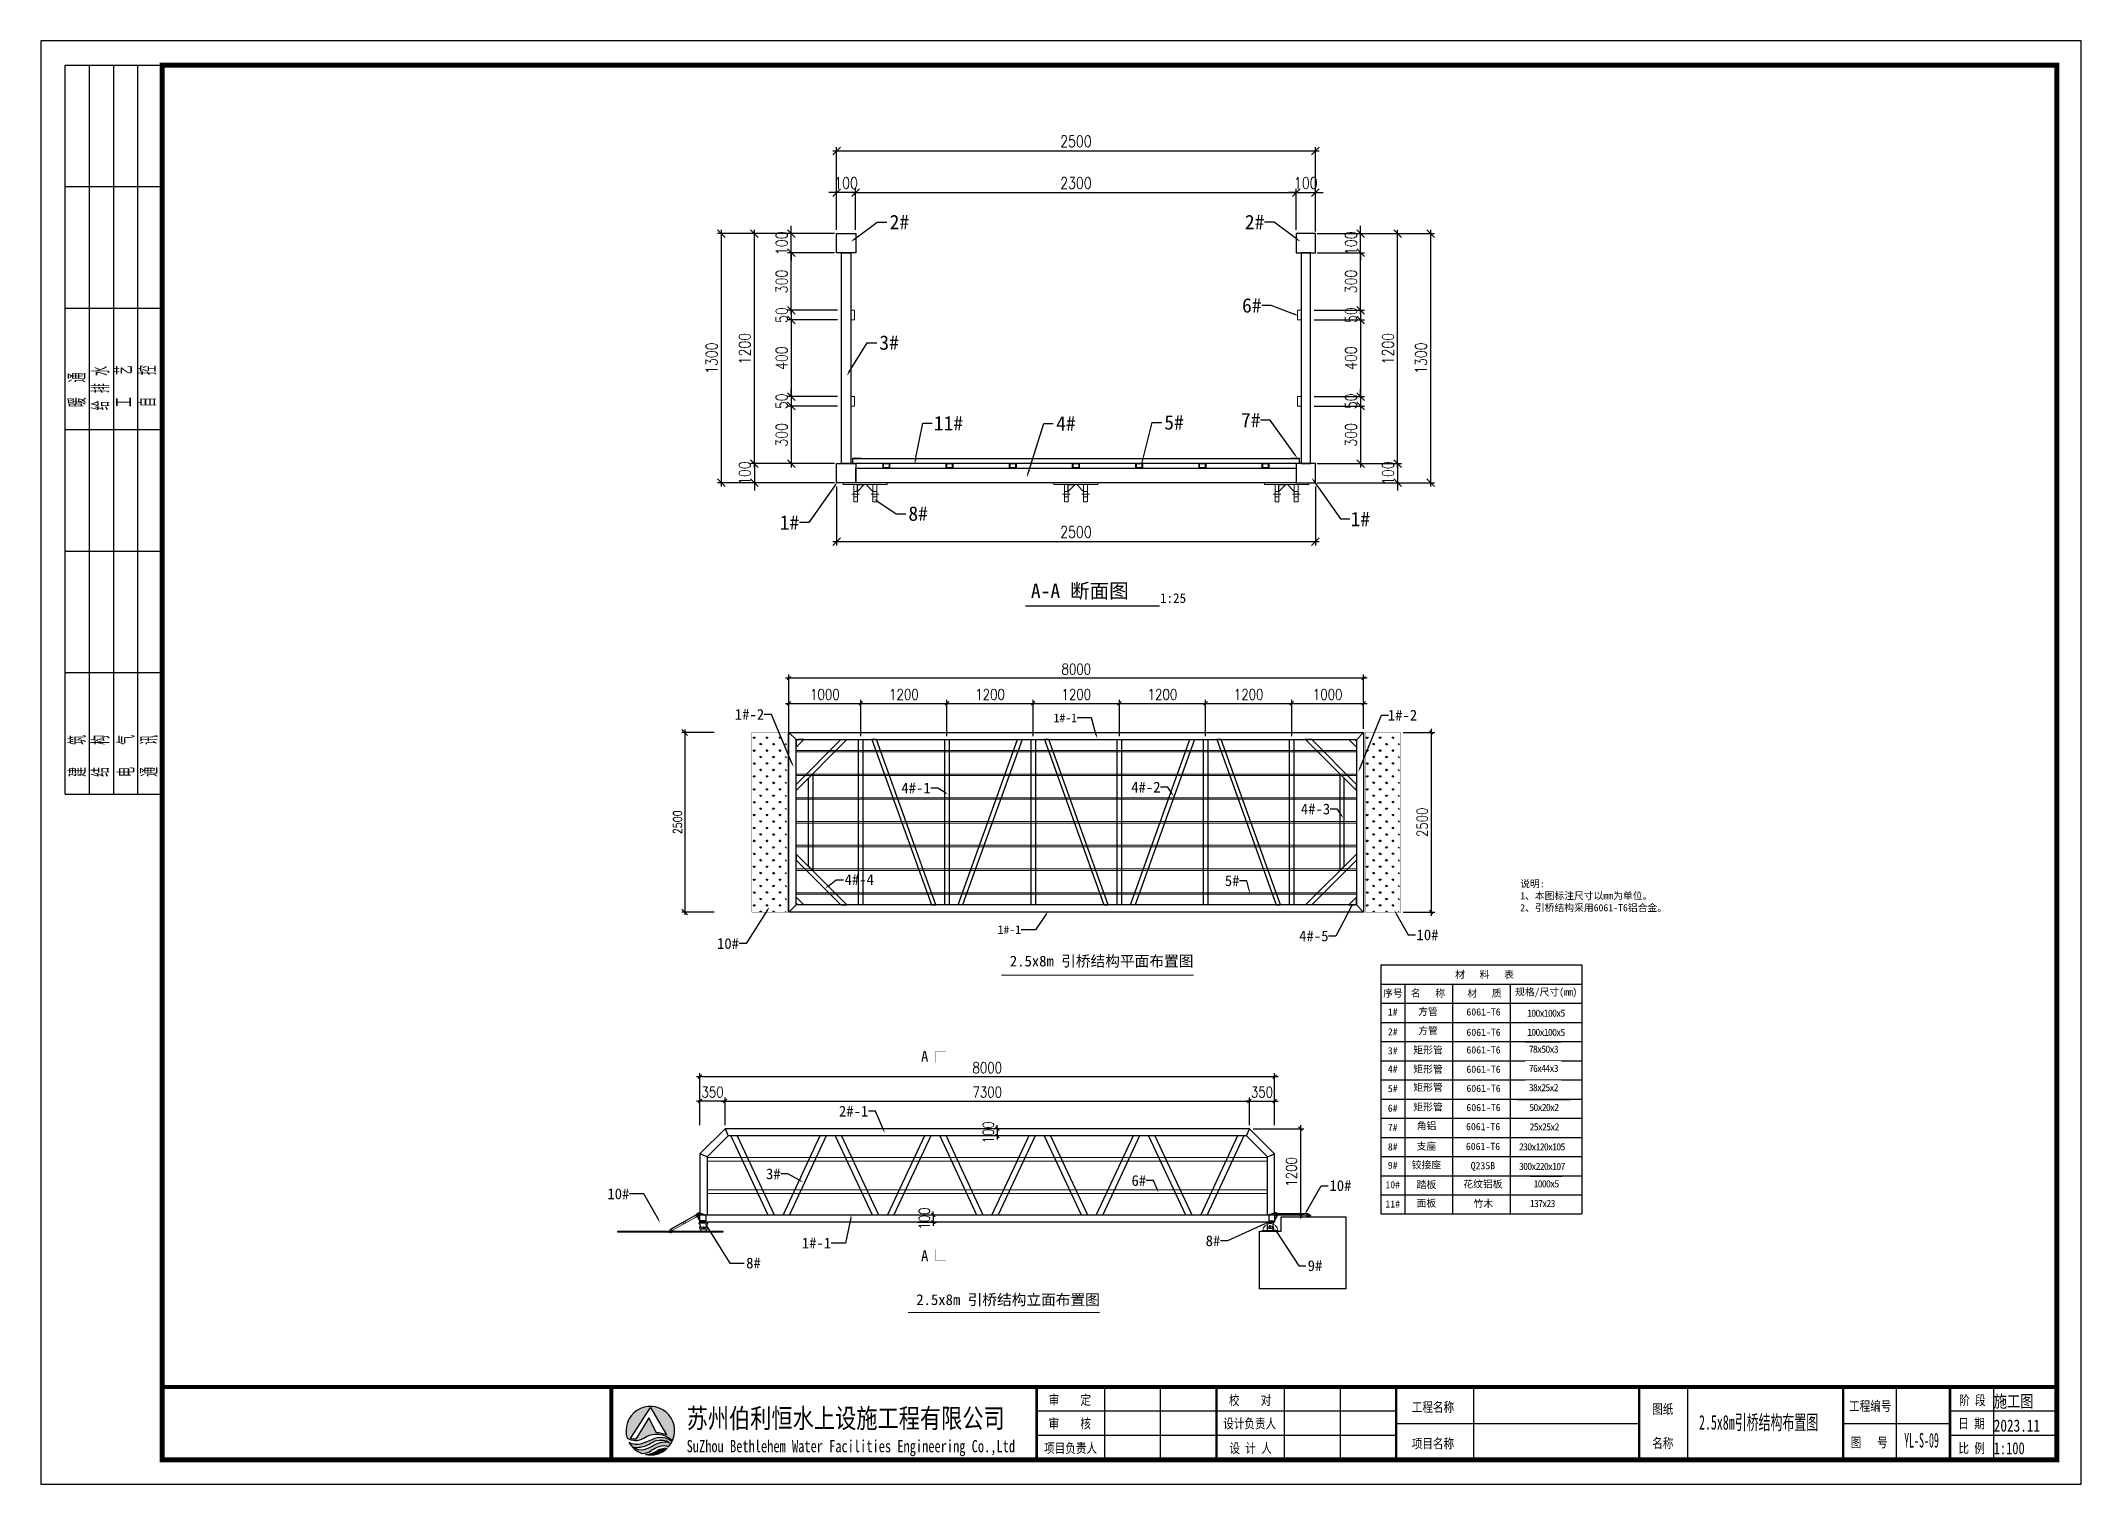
# Model space of a CAD drawing. Extents: x -259369 to -50372, y -155978 to 198088.
# Drawn here: x -107259 to -64647, y 37236 to 67369 of the extents above; entities that cross this region are included whole.
import ezdxf
from ezdxf import colors
from ezdxf.entities.mleader import LeaderData, LeaderLine
from ezdxf.math import Vec2, Vec3

# ---------------------------------------------------------------- set-up
doc = ezdxf.new("R2010")
doc.units = 0
doc.header["$LTSCALE"] = 1000
doc.header["$MEASUREMENT"] = 0
for name, pattern in [('CENTER', [2, 1.25, -0.25, 0.25, -0.25]), ('CENTER2', [28.575, 19.05, -3.175, 3.175, -3.175]), ('DASHDOT', [1, 0.5, -0.25, 0, -0.25])]:
    doc.linetypes.add(name, pattern=pattern)
for name, color, linetype, lineweight in [('加强板', 140, 'Continuous', 18), ('图框', 7, 'Continuous', 13), ('型材', 7, 'Continuous', 15), ('结构', 52, 'Continuous', 18), ('铝斜撑', 241, 'Continuous', 9), ('铝龙骨', 7, 'Continuous', 9)]:
    doc.layers.add(name, color=color, linetype=linetype, lineweight=lineweight)
for name, color, linetype in [('打印图框', 255, 'Continuous'), ('文字', 7, 'Continuous'), ('标注', 9, 'Continuous'), ('连接端梁', 130, 'Continuous'), ('铝横梁', 220, 'Continuous'), ('铝通', 4, 'Continuous'), ('面板', 44, 'Continuous')]:
    doc.layers.add(name, color=color, linetype=linetype)
doc.styles.add('-宋体', font='', dxfattribs={"width": 0.8})
doc.styles.add('_TCH_DIM', font='SIMPLEX.shx', dxfattribs={"bigfont": 'hztxt.shx'})
doc.styles.add('Arial', font='')
doc.styles.add('HZTXT', font='txtw.shx', dxfattribs={"width": 0.8, "bigfont": 'hztxtw.shx'})
doc.styles.get("Standard").update_dxf_attribs({"font": 'gbenor.shx', "bigfont": 'gbcbig.shx'})
doc.styles.add('图框', font='')
doc.styles.add('黑体', font='simhei.ttf', dxfattribs={"width": 0.8})
doc.styles.get('-宋体').set_extended_font_data('SimSun')
doc.styles.get('Arial').set_extended_font_data('STXihei')
doc.styles.get('图框').set_extended_font_data('SimSun')
doc.dimstyles.new('DIM-40', dxfattribs={"dimscale": 40, "dimtxt": 3, "dimasz": 2, "dimexe": 1, "dimexo": 1, "dimgap": 1, "dimtad": 1, "dimdec": 1, "dimdsep": 46, "dimtxsty": 'HZTXT', "dimblk": 'OBLIQUE', "dimcen": 0, "dimdle": 1, "dimclrd": 9, "dimclre": 9, "dimclrt": 2, "dimadec": 1, "dimazin": 0, "dimtfac": 1, "dimtdec": 1, "dimtix": 1, "dimtmove": 2, "dimatfit": 3, "dimldrblk": 'OBLIQUE', "dimfxl": 15, "dimtolj": 1, "dimtzin": 0, "dimarcsym": 1})
doc.dimstyles.new('DIM-40-SC0.5', dxfattribs={"dimscale": 40, "dimtxt": 3, "dimasz": 2, "dimexe": 1, "dimexo": 1, "dimgap": 1, "dimtad": 1, "dimdec": 1, "dimlfac": 0.5, "dimdsep": 46, "dimtxsty": 'HZTXT', "dimblk": 'OBLIQUE', "dimcen": 0, "dimdle": 1, "dimclrd": 9, "dimclre": 9, "dimclrt": 2, "dimadec": 1, "dimazin": 0, "dimtfac": 1, "dimtdec": 1, "dimtix": 1, "dimtmove": 2, "dimatfit": 3, "dimldrblk": 'OBLIQUE', "dimfxl": 10, "dimtolj": 1, "dimtzin": 0, "dimarcsym": 1})
doc.dimstyles.new('DIM-50', dxfattribs={"dimscale": 50, "dimtxt": 3, "dimasz": 1, "dimexe": 1, "dimexo": 1, "dimgap": 1, "dimtad": 1, "dimdec": 1, "dimdsep": 46, "dimtxsty": 'HZTXT', "dimblk": 'OBLIQUE', "dimblk1": 'ARCHTICK', "dimblk2": 'OBLIQUE', "dimcen": 0, "dimdle": 1, "dimclrd": 9, "dimclre": 9, "dimclrt": 2, "dimadec": 1, "dimazin": 0, "dimtfac": 1, "dimtdec": 1, "dimtix": 1, "dimtmove": 2, "dimatfit": 3, "dimldrblk": 'OBLIQUE', "dimfxl": 15, "dimtolj": 1, "dimtzin": 0, "dimarcsym": 1})

msp = doc.modelspace()

# ---------------------------------------------------------------- texts
at = {"layer": '文字', "color": 0, "insert": (-74442.14, 49511.54, 0), "char_height": 150, "attachment_point": 5, "style": 'Arial'}
msp.add_mtext_dynamic_manual_height_columns('\\pxql;说明:\\P1、本图标注尺寸以mm为单位。\\P2、引桥结构采用6061-T6铝合金。', width=3843.0578, gutter_width=12.5, heights=[0], dxfattribs=at)
at = {"layer": '文字', "color": 0, "char_height": 150, "attachment_point": 5, "style": 'Arial'}
for s, insert in [('材   料   表', (-77109.24, 47868.92, 0)), ('序号', (-79020.45, 47476.73, 0)), ('名   称', (-78289.55, 47476.73, 0)), ('材   质', (-77110.81, 47476.73, 0)), ('规格/尺寸({\\T0.85;mm})', (-75821.58, 47492.13, 0)), ('1#', (-79025.27, 47094.29, 0)), ('方管', (-78288.96, 47094.29, 0)), ('6061-T6', (-77128.49, 47094.29, 0)), ('2#', (-79025.27, 46679.22, 0)), ('方管', (-78288.96, 46694.29, 0)), ('6061-T6', (-77128.49, 46670.05, 0)), ('3#', (-79025.27, 46283.2, 0)), ('矩形管', (-78288.96, 46294.29, 0)), ('6061-T6', (-77128.49, 46301.66, 0)), ('4#', (-79025.27, 45904.44, 0)), ('矩形管', (-78288.96, 45892.26, 0)), ('矩形管', (-78288.96, 45510.41, 0)), ('6061-T6', (-77128.49, 45898, 0)), ('5#', (-79025.27, 45494.49, 0)), ('矩形管', (-78288.96, 45101.36, 0)), ('6061-T6', (-77128.49, 45499.66, 0)), ('6061-T6', (-77128.49, 45098.26, 0)), ('6#', (-79025.27, 45085.44, 0)), ('7#', (-79025.27, 44685.92, 0)), ('角铝', (-78319.38, 44709.55, 0)), ('6061-T6', (-77137.27, 44700.61, 0)), ('8#', (-79025.27, 44278.02, 0)), ('支座', (-78320.97, 44283.98, 0)), ('6061-T6', (-77140.41, 44287.56, 0)), ('9#', (-79025.27, 43891.55, 0)), ('铰接座', (-78320.97, 43894.95, 0)), ('Q235B', (-77142.22, 43866.93, 0)), ('10#', (-79025.27, 43486.02, 0)), ('踏板', (-78320.97, 43481.18, 0)), ('{\\fSimSun|b0|i0|c134|p2;花纹铝板}', (-77142.42, 43493.36, 0)), ('11#', (-79025.27, 43086.02, 0)), ('面板', (-78323.95, 43094.59, 0)), ('竹木', (-77133.74, 43084.94, 0))]:
    msp.add_mtext(s, dxfattribs=dict(at, insert=insert))

# ---------------------------------------------------------------- blocks, each defined once
blk = doc.blocks.new('$TITLEBLK$00000187')
h = blk.add_hatch(color=140)
h.dxf.hatch_style = 1
h.paths.add_polyline_path([(-294.3, 4.5, 0.294083), (-290.89, 4.48, -0.363756), (-284.97, 3.96, 1.450144)])
h.paths.add_polyline_path([(-289.53, 10.8), (-286.23, 5.12, 0.101723), (-288.23, 5.58), (-289.84, 8.66), (-292.52, 4.26, -0.081837), (-293.64, 4.38)], flags=16)
h = blk.add_hatch(color=174)
h.paths.add_polyline_path([(-285.05, 3.78, 0.296692), (-289.05, 4.29, -0.04264), (-291.3, 3.4, -0.209747), (-293.92, 3.62, 0.179915), (-291.3, 1.33, 0.169783), (-289.28, 1.97, -0.05744), (-287.69, 2.74, -0.214092), (-285.77, 2.71, 0.064571)])
h.paths.add_polyline_path([(-288.71, 3.03, -0.084014), (-290.89, 2.08, -0.271733), (-292.96, 2.61, 0.071966), (-291.58, 2.64, 0.098278), (-289.75, 3.23, -0.072406), (-288.51, 3.9, -0.088156), (-286.96, 4.07, -0.181988), (-285.56, 3.48, 0.206106)], flags=16)
blk.add_hatch(color=174).paths.add_polyline_path([(-286.08, 2.39, 0.189728), (-288.25, 1.81, -0.126537), (-290.52, 1.1, 0.245013)])
for p, q in [((-196, 0), (-196, 15)), ((-184.5, 0), (-184.5, 15)), ((-159, 0), (-159, 15)), ((-147.5, 0), (-147.5, 15)), ((-120, 0), (-120, 15)), ((-76, 0), (-76, 15)), ((-33, 0), (-33, 15)), ((-13, 0), (-13, 15)), ((0, 0), (0, 15)), ((-136, 10), (-210, 10)), ((0, 10), (-22, 10)), ((-136, 5), (-210, 5)), ((-136, 7.5), (-86, 7.5)), ((-44, 7.5), (-22, 7.5)), ((0, 5), (-22, 5))]:
    blk.add_line(p, q)
for points, const_width in [([(-297.54, 0), (-297.54, 15), (0, 15)], 0.8), ([(-210, 0), (-210, 15)], 0.5), ([(-173, 0), (-173, 15)], 0.5), ([(-136, 0), (-136, 15)], 0.5), ([(-86, 0), (-86, 15)], 0.5), ([(-44, 0), (-44, 15)], 0.5), ([(-22, 0), (-22, 15)], 0.5)]:
    blk.add_lwpolyline(points, dxfattribs=dict(const_width=const_width))
for points in [[(-294.3, 4.5, 0.294083), (-290.89, 4.48, -0.363756), (-284.97, 3.96, 1.450144)], [(-293.64, 4.38), (-289.53, 10.8), (-286.23, 5.12, 0.101723), (-288.23, 5.58), (-289.84, 8.66), (-292.52, 4.26, -0.081837)]]:
    blk.add_lwpolyline(points, format="xyb", close=True)
for points in [[(-293.92, 3.62, 0.209747), (-291.3, 3.4, 0.04264), (-289.05, 4.29, -0.296692), (-285.05, 3.78)], [(-292.96, 2.61, 0.071966), (-291.58, 2.64, 0.098278), (-289.75, 3.23, -0.072406), (-288.51, 3.9, -0.088156), (-286.96, 4.07, -0.181988), (-285.56, 3.48, 0.206106), (-288.71, 3.03, -0.084014), (-290.89, 2.08, -0.271733), (-292.96, 2.61)], [(-291.3, 1.33, 0.169783), (-289.28, 1.97, -0.05744), (-287.69, 2.74, -0.214092), (-285.77, 2.71, -0.214092)], [(-290.52, 1.1, 0.126537), (-288.25, 1.81, -0.189728), (-286.08, 2.39, -0.189728)]]:
    blk.add_lwpolyline(points, format="xyb")
for start, end in [(208.4706, 249.2676), (258.5751, 313.6432), (318.8384, 333.6165)]:
    blk.add_arc((-289.53, 6), 5, start, end)
at = {"style": '图框'}
for s, height, width, p in [('审    定', 2, 0.8, (-207.53, 11.34)), ('校    对', 2, 0.8, (-170.43, 11.27)), ('阶 段', 2, 0.8, (-20.12, 11.27)), ('苏州伯利恒水上设施工程有限公司', 4, 0.8, (-282.06, 6.56)), ('审    核', 2, 0.8, (-207.55, 6.48)), ('设计负责人', 2, 0.8, (-171.62, 6.48)), ('工程名称', 2, 0.8, (-132.8, 9.86)), ('图纸', 2, 0.8, (-83.31, 9.46)), ('工程编号', 2, 0.8, (-42.79, 10.08)), ('日 期', 2, 0.8, (-20.31, 6.48)), ('SuZhou Bethlehem Water Facilities Engineering Co.,Ltd ', 2.5, 0.75, (-282.06, 1.57)), ('项目名称', 2, 0.8, (-132.8, 2.36)), ('名称', 2, 0.8, (-83.31, 2.46)), ('图   号', 2, 0.8, (-42.46, 2.6)), ('项目负责人', 2, 0.8, (-208.49, 1.42)), ('设 计 人', 2, 0.8, (-170.33, 1.42)), ('比 例', 2, 0.8, (-20.27, 1.42))]:
    blk.add_text(s, height=height, dxfattribs=dict(at, width=width)).set_placement(p)
for tag, p in [('审定人', (-193.68, 10.95)), ('校对', (-155.51, 10.92)), ('审核人', (-193.68, 6.03)), ('设计负责人', (-158.64, 6.23)), ('项目负责人', (-195.69, 1.11)), ('设计人', (-156.48, 1.18))]:
    blk.add_attdef(tag, p, '', height=3)
for tag, p, height, style, width in [('工程名称', (-115.66, 9.53), 3, '-宋体', 0.8), ('阶段', (-12.96, 10.81), 2.5, '黑体', 0.8), ('图名', (-73.67, 6.22), 3, '-宋体', 0.8), ('日期', (-12.96, 5.8), 2.5, '黑体', 0.8), ('项目名称', (-115.65, 1.97), 3, '-宋体', 0.8), ('图号', (-31.44, 2.55), 3, '_TCH_DIM', 0.7), ('比例', (-12.96, 1.14), 2.5, '黑体', 0.8)]:
    blk.add_attdef(tag, p, '', height=height, dxfattribs=dict(style=style, width=width))
blk = doc.blocks.new('$TITLEBLK$00000095')
for p, q in [((-150, 20), (-150, 0)), ((-150, 20), (0, 20)), ((-125, 20), (-125, 0)), ((-100, 20), (-100, 0)), ((-75, 20), (-75, 0)), ((-75, 20), (-75, 0)), ((-50, 20), (-50, 0)), ((-25, 20), (-25, 0)), ((0, 20), (0, 0)), ((-150, 15), (-75, 15)), ((-75, 15), (0, 15)), ((-150, 10), (-75, 10)), ((-75, 10), (0, 10)), ((-150, 5), (-75, 5)), ((-75, 5), (0, 5))]:
    blk.add_line(p, q)
at = {"width": 0.8}
for s, p in [('建   筑', (-146.45, 15.65)), ('暖  通', (-70.35, 15.73)), ('结   构', (-146.45, 10.91)), ('给 排 水', (-71.03, 10.9)), ('电   气', (-146.45, 5.65)), ('工   艺', (-70.35, 6.13)), ('通   讯', (-146.45, 0.88)), ('自   控', (-70.35, 1.24))]:
    blk.add_text(s, height=3.509, dxfattribs=at).set_placement(p)
blk = doc.blocks.new('rgthtyjyuk')
blk.add_lwpolyline([(0, 0), (420, 0), (420, 297), (0, 297)], close=True)
at = {"const_width": 1}
blk.add_lwpolyline([(25, 5), (415, 5), (415, 292), (25, 292)], close=True, dxfattribs=at)
at = {"const_width": 0.8}
blk.add_lwpolyline([(415, 20), (25, 20)], dxfattribs=at)
at = {"rotation": 90}
blk.add_blockref('$TITLEBLK$00000095', (25, 292), dxfattribs=at)
blk = doc.blocks.new('_Oblique')
at = {"color": 0, "linetype": 'ByBlock', "lineweight": -2}
blk.add_line((-0.5, -0.5), (0.5, 0.5), dxfattribs=at)
blk = doc.blocks.new('*D357')
at = {"layer": 'Defpoints', "color": 0, "linetype": 'ByBlock', "transparency": 16777216}
for p in [(100579, 44139), (100579, 43414, 0), (108579, 43414, 0)]:
    blk.add_point(p, dxfattribs=at)
at = {"layer": '标注', "color": 9, "linetype": 'ByBlock', "lineweight": -2, "transparency": 16777216}
for p, q in [((108629, 44139), (100529, 44139)), ((100579, 43464), (100579, 44189)), ((108579, 43464), (108579, 44189))]:
    blk.add_line(p, q, dxfattribs=at)
at = {"layer": '标注', "color": 9, "linetype": 'ByBlock', "lineweight": -2, "transparency": 16777216, "xscale": 50, "yscale": 50, "zscale": 50, "rotation": 180}
blk.add_blockref('_Oblique', (100579, 44139), dxfattribs=at)
at = {"layer": '标注', "color": 9, "linetype": 'ByBlock', "lineweight": -2, "transparency": 16777216, "xscale": 50, "yscale": 50, "zscale": 50}
blk.add_blockref('_Oblique', (108579, 44139), dxfattribs=at)
at = {"layer": '标注', "color": 2, "linetype": 'ByBlock', "transparency": 16777216, "insert": (104579, 44264), "char_height": 150, "attachment_point": 5, "style": 'HZTXT'}
blk.add_mtext('\\A1;8000', dxfattribs=at)
blk = doc.blocks.new('_ArchTick')
at = {"color": 0, "linetype": 'ByBlock', "const_width": 0.4}
blk.add_lwpolyline([(-0.5, -0.5), (0.5, 0.5)], dxfattribs=at)
blk = doc.blocks.new('EB')
at = {"layer": '加强板'}
blk.add_lwpolyline([(1337537242, 365767056), (1337537242, 365767006), (1337537257, 365767006), (1337537267, 365767056)], close=True, dxfattribs=at)
at = {"layer": '铝通'}
blk.add_lwpolyline([(1337537285, 365767056, 0.668622), (1337537254, 365767090), (1337537162, 365767061), (1337537162, 365766981), (1337537242, 365766981)], format="xyb", close=True, dxfattribs=at)
blk.add_circle((1337537262, 365767066), 7, dxfattribs=at)
blk = doc.blocks.new('A$C1CD0366B')
at = {"color": 1, "linetype": 'CENTER', "ltscale": 0.52}
for p, q in [((46, 50), (74, 50)), ((60, 36), (60, 64))]:
    blk.add_line(p, q, dxfattribs=at)
blk.add_lwpolyline([(0, 100), (0, 0), (10, 0), (10, 100)], close=True)
blk.add_lwpolyline([(10, 100), (87, 74, -0.315452), (90, 69), (90, 31, -0.315452), (87, 26), (10, 0)], format="xyb")
blk.add_circle((60, 50), 11)
blk = doc.blocks.new('*D362')
at = {"layer": 'Defpoints', "color": 0, "linetype": 'ByBlock', "transparency": 16777216}
for p in [(103555, 42214, 0), (103555, 42114, 0), (103828, 42114)]:
    blk.add_point(p, dxfattribs=at)
at = {"layer": '标注', "color": 9, "linetype": 'ByBlock', "lineweight": -2, "transparency": 16777216}
for p, q in [((103605, 42214), (103878, 42214)), ((103605, 42114), (103878, 42114)), ((103828, 42214), (103828, 42264)), ((103828, 42214), (103828, 42114)), ((103828, 42114), (103828, 42064))]:
    blk.add_line(p, q, dxfattribs=at)
at = {"layer": '标注', "color": 9, "linetype": 'ByBlock', "lineweight": -2, "transparency": 16777216, "xscale": 50, "yscale": 50, "zscale": 50}
for p, rotation in [((103828, 42214), 270), ((103828, 42114), 90)]:
    blk.add_blockref('_Oblique', p, dxfattribs=dict(at, rotation=rotation))
at = {"layer": '标注', "color": 2, "linetype": 'ByBlock', "transparency": 16777216, "insert": (103703, 42164), "char_height": 150, "attachment_point": 5, "rotation": 90, "style": 'HZTXT'}
blk.add_mtext('\\A1;100', dxfattribs=at)
blk = doc.blocks.new('*D363')
at = {"layer": 'Defpoints', "color": 0, "linetype": 'ByBlock', "transparency": 16777216}
for p in [(108229, 43414, 0), (108579, 42214, 0), (108939, 42214)]:
    blk.add_point(p, dxfattribs=at)
at = {"layer": '标注', "color": 9, "linetype": 'ByBlock', "lineweight": -2, "transparency": 16777216}
for p, q in [((108939, 43464), (108939, 42164)), ((108279, 43414), (108989, 43414)), ((108629, 42214), (108989, 42214))]:
    blk.add_line(p, q, dxfattribs=at)
at = {"layer": '标注', "color": 9, "linetype": 'ByBlock', "lineweight": -2, "transparency": 16777216, "xscale": 50, "yscale": 50, "zscale": 50}
for p, rotation in [((108939, 43414), 90), ((108939, 42214), 270)]:
    blk.add_blockref('_Oblique', p, dxfattribs=dict(at, rotation=rotation))
at = {"layer": '标注', "color": 2, "linetype": 'ByBlock', "transparency": 16777216, "insert": (108814, 42814), "char_height": 150, "attachment_point": 5, "rotation": 90, "style": 'HZTXT'}
blk.add_mtext('\\A1;1200', dxfattribs=at)
blk = doc.blocks.new('*D370')
at = {"layer": 'Defpoints', "color": 0, "linetype": 'ByBlock', "transparency": 16777216}
for p in [(104719, 43314), (105081, 43414, 0), (105081, 43314, 0)]:
    blk.add_point(p, dxfattribs=at)
at = {"layer": '标注', "color": 9, "linetype": 'ByBlock', "lineweight": -2, "transparency": 16777216}
for p, q in [((104719, 43414), (104719, 43464)), ((105031, 43414), (104669, 43414)), ((105031, 43314), (104669, 43314)), ((104719, 43414), (104719, 43314)), ((104719, 43314), (104719, 43264))]:
    blk.add_line(p, q, dxfattribs=at)
at = {"layer": '标注', "color": 9, "linetype": 'ByBlock', "lineweight": -2, "transparency": 16777216, "xscale": 50, "yscale": 50, "zscale": 50}
for p, rotation in [((104719, 43414), 270), ((104719, 43314), 90)]:
    blk.add_blockref('_Oblique', p, dxfattribs=dict(at, rotation=rotation))
at = {"layer": '标注', "color": 2, "linetype": 'ByBlock', "transparency": 16777216, "insert": (104594, 43364), "char_height": 150, "attachment_point": 5, "rotation": 90, "style": 'HZTXT'}
blk.add_mtext('\\A1;100', dxfattribs=at)
blk = doc.blocks.new('*D371')
at = {"layer": 'Defpoints', "color": 0, "linetype": 'ByBlock', "transparency": 16777216}
for p in [(108579, 43799), (108229, 43414, 0), (108579, 43414, 0)]:
    blk.add_point(p, dxfattribs=at)
at = {"layer": '标注', "color": 9, "linetype": 'ByBlock', "lineweight": -2, "transparency": 16777216}
for p, q in [((108229, 43799), (108179, 43799)), ((108229, 43464), (108229, 43849)), ((108229, 43799), (108579, 43799)), ((108579, 43464), (108579, 43849)), ((108579, 43799), (108629, 43799))]:
    blk.add_line(p, q, dxfattribs=at)
at = {"layer": '标注', "color": 9, "linetype": 'ByBlock', "lineweight": -2, "transparency": 16777216, "xscale": 50, "yscale": 50, "zscale": 50}
blk.add_blockref('_Oblique', (108229, 43799), dxfattribs=at)
at = {"layer": '标注', "color": 9, "linetype": 'ByBlock', "lineweight": -2, "transparency": 16777216, "xscale": 50, "yscale": 50, "zscale": 50, "rotation": 180}
blk.add_blockref('_Oblique', (108579, 43799), dxfattribs=at)
at = {"layer": '标注', "color": 2, "linetype": 'ByBlock', "transparency": 16777216, "insert": (108404, 43924), "char_height": 150, "attachment_point": 5, "style": 'HZTXT'}
blk.add_mtext('\\A1;350', dxfattribs=at)
blk = doc.blocks.new('*D372')
at = {"layer": 'Defpoints', "color": 0, "linetype": 'ByBlock', "transparency": 16777216}
for p in [(100579, 43799), (100579, 43414, 0), (100929, 43414, 0)]:
    blk.add_point(p, dxfattribs=at)
at = {"layer": '标注', "color": 9, "linetype": 'ByBlock', "lineweight": -2, "transparency": 16777216}
for p, q in [((100579, 43799), (100529, 43799)), ((100579, 43464), (100579, 43849)), ((100929, 43799), (100579, 43799)), ((100929, 43464), (100929, 43849)), ((100929, 43799), (100979, 43799))]:
    blk.add_line(p, q, dxfattribs=at)
at = {"layer": '标注', "color": 9, "linetype": 'ByBlock', "lineweight": -2, "transparency": 16777216, "xscale": 50, "yscale": 50, "zscale": 50}
blk.add_blockref('_Oblique', (100579, 43799), dxfattribs=at)
at = {"layer": '标注', "color": 9, "linetype": 'ByBlock', "lineweight": -2, "transparency": 16777216, "xscale": 50, "yscale": 50, "zscale": 50, "rotation": 180}
blk.add_blockref('_Oblique', (100929, 43799), dxfattribs=at)
at = {"layer": '标注', "color": 2, "linetype": 'ByBlock', "transparency": 16777216, "insert": (100754, 43924), "char_height": 150, "attachment_point": 5, "style": 'HZTXT'}
blk.add_mtext('\\A1;350', dxfattribs=at)
blk = doc.blocks.new('*D373')
at = {"layer": 'Defpoints', "color": 0, "linetype": 'ByBlock', "transparency": 16777216}
for p in [(108229, 43799), (100929, 43414, 0), (108229, 43414, 0)]:
    blk.add_point(p, dxfattribs=at)
at = {"layer": '标注', "color": 9, "linetype": 'ByBlock', "lineweight": -2, "transparency": 16777216}
for p, q in [((100879, 43799), (108279, 43799)), ((100929, 43464), (100929, 43849)), ((108229, 43464), (108229, 43849))]:
    blk.add_line(p, q, dxfattribs=at)
at = {"layer": '标注', "color": 9, "linetype": 'ByBlock', "lineweight": -2, "transparency": 16777216, "xscale": 50, "yscale": 50, "zscale": 50, "rotation": 180}
blk.add_blockref('_Oblique', (100929, 43799), dxfattribs=at)
at = {"layer": '标注', "color": 9, "linetype": 'ByBlock', "lineweight": -2, "transparency": 16777216, "xscale": 50, "yscale": 50, "zscale": 50}
blk.add_blockref('_Oblique', (108229, 43799), dxfattribs=at)
at = {"layer": '标注', "color": 2, "linetype": 'ByBlock', "transparency": 16777216, "insert": (104579, 43924), "char_height": 150, "attachment_point": 5, "style": 'HZTXT'}
blk.add_mtext('\\A1;7300', dxfattribs=at)
blk = doc.blocks.new('JAGZZ')
at = {"color": 1, "linetype": 'CENTER2'}
for p, q in [((524725, 12996), (524689, 12996)), ((524707, 12979), (524707, 13014))]:
    blk.add_line(p, q, dxfattribs=at)
at = {"layer": '结构', "color": 4}
for p, q in [((524597, 12929), (524597, 12941)), ((524817, 12941), (524597, 12941)), ((524817, 12929), (524597, 12929)), ((524817, 12929), (524817, 12941))]:
    blk.add_line(p, q, dxfattribs=at)
for points in [[(524670, 12941), (524670, 13001), (524662, 13001), (524662, 12941)], [(524744, 12941), (524744, 13001), (524752, 13001), (524752, 12941)]]:
    blk.add_lwpolyline(points, close=True, dxfattribs=at)
at = {"layer": '结构'}
blk.add_circle((524707, 12996), 13, dxfattribs=at)
at = {"layer": '结构', "color": 4}
blk.add_arc((524707, 12931), 106, 5.7248, 174.2752, dxfattribs=at)
blk = doc.blocks.new('A$C32F71815')
at = {"layer": '铝斜撑', "linetype": 'Continuous'}
for p, q in [((3, 20), (0, 20)), ((0, 20), (0, 0)), ((40, 0), (0, 0)), ((3, 20), (3, 3)), ((40, 3), (3, 3)), ((40, 0), (40, 3))]:
    blk.add_line(p, q, dxfattribs=at)
blk = doc.blocks.new('A$C42B83C84')
at = {"layer": '图框', "lineweight": 0}
h = blk.add_hatch(dxfattribs=at)
h.set_pattern_fill('ANSI31', color=256, scale=0.5, style=0)
h.set_pattern_definition([(45, (82514.4754, -36464.1272), (-1.122532015, 1.122532015), [])])
edge = h.paths.add_edge_path(flags=17)
edge.add_arc((15, 30), 6.5, 0, 360)
edge = h.paths.add_edge_path()
edge.add_arc((15, 30), 10, 0, 360)
for p, q in [((0, 25), (0, 45)), ((0, 45), (458, 45)), ((5, 25), (0, 25)), ((5, 40), (5, 25)), ((457, 40), (5, 40)), ((457, 40), (497, 15)), ((458, 45), (500, 19)), ((462, 7), (462, 23)), ((467, 7), (467, 23)), ((497, 15), (500, 19))]:
    blk.add_line(p, q, dxfattribs=at)
for points in [[(29, 20), (29, 40), (444, 40), (444, 20)], [(59, 40), (59, 20), (29, 20), (29, 40)], [(259, 40), (259, 20), (229, 20), (229, 40)]]:
    blk.add_lwpolyline(points, close=True, dxfattribs=at)
blk.add_lwpolyline([(444, 20), (444, 10, 0.414214), (454, 0), (474, 0, 0.414214), (484, 10), (484, 20)], format="xyb", dxfattribs=at)
blk.add_lwpolyline([(458, 0), (458, 7), (470, 7), (470, 0)], dxfattribs=at)
for radius in [10, 6.5]:
    blk.add_circle((15, 30), radius, dxfattribs=at)
blk.add_blockref('A$C32F71815', (444, 20), dxfattribs=at)
blk = doc.blocks.new('GW-R')
at = {"color": 3, "linetype": 'CENTER2'}
for p, q in [((8398, 1960), (8368, 1960)), ((8383, 1945), (8383, 1975))]:
    blk.add_line(p, q, dxfattribs=at)
at = {"color": 1, "linetype": 'CENTER', "ltscale": 0.52}
for p, q in [((8369, 1960), (8397, 1960)), ((8383, 1974), (8383, 1946))]:
    blk.add_line(p, q, dxfattribs=at)
blk.add_lwpolyline([(8443, 2035), (8323, 2035), (8323, 2025), (8443, 2025)], close=True)
at = {"color": 0}
for points in [[(8360, 1942), (8323, 2025)], [(8406, 1942), (8443, 2025)]]:
    blk.add_lwpolyline(points, dxfattribs=at)
blk.add_lwpolyline([(8406, 1942, -0.317501), (8397, 1935), (8370, 1935, -0.317501), (8360, 1942)], format="xyb")
blk.add_circle((8383, 1960), 9)
blk.add_circle((8383, 1960), 9)
blk.add_arc((8383, 1960), 55, 144.9944, 35.0056)
blk = doc.blocks.new('*U547')
at = {"layer": '铝横梁', "color": 6}
for points in [[(-664, 550), (-151, -550)], [(-576, 550), (-62, -550)], [(576, 550), (62, -550)], [(664, 550), (151, -550)]]:
    blk.add_lwpolyline(points, dxfattribs=at)
blk = doc.blocks.new('*U548')
at = {"layer": '标注', "color": 0, "linetype": 'ByBlock', "lineweight": -2, "transparency": 16777216}
for p in [(0, 0), (1454, 0), (2908, 0), (4362, 0), (5816, 0)]:
    blk.add_blockref('*U547', p, dxfattribs=at)
blk = doc.blocks.new('*D374')
at = {"layer": 'Defpoints', "color": 0, "transparency": 16777216}
for p in [(112695, 50193), (112695, 49765, 0), (112895, 49765, 0)]:
    blk.add_point(p, dxfattribs=at)
at = {"layer": '标注', "color": 9, "lineweight": -2, "transparency": 16777216}
for p, q in [((112695, 50193), (112615, 50193)), ((112695, 49805), (112695, 50233)), ((112895, 50193), (112695, 50193)), ((112895, 49805), (112895, 50233)), ((112895, 50193), (112975, 50193))]:
    blk.add_line(p, q, dxfattribs=at)
at = {"layer": '标注', "color": 9, "lineweight": -2, "transparency": 16777216, "xscale": 80, "yscale": 80, "zscale": 80}
blk.add_blockref('_Oblique', (112695, 50193), dxfattribs=at)
at = {"layer": '标注', "color": 9, "lineweight": -2, "transparency": 16777216, "xscale": 80, "yscale": 80, "zscale": 80, "rotation": 180}
blk.add_blockref('_Oblique', (112895, 50193), dxfattribs=at)
at = {"layer": '标注', "color": 2, "transparency": 16777216, "insert": (112795, 50293), "char_height": 120, "attachment_point": 5, "style": 'HZTXT'}
blk.add_mtext('\\A1;100', dxfattribs=at)
blk = doc.blocks.new('*D375')
at = {"layer": 'Defpoints', "color": 0, "transparency": 16777216}
for p in [(117495, 50193), (112895, 49765), (117495, 49765)]:
    blk.add_point(p, dxfattribs=at)
at = {"layer": '标注', "color": 9, "lineweight": -2, "transparency": 16777216}
for p, q in [((112855, 50193), (117535, 50193)), ((112895, 49805), (112895, 50233)), ((117495, 49805), (117495, 50233))]:
    blk.add_line(p, q, dxfattribs=at)
at = {"layer": '标注', "color": 9, "lineweight": -2, "transparency": 16777216, "xscale": 80, "yscale": 80, "zscale": 80, "rotation": 180}
blk.add_blockref('_Oblique', (112895, 50193), dxfattribs=at)
at = {"layer": '标注', "color": 9, "lineweight": -2, "transparency": 16777216, "xscale": 80, "yscale": 80, "zscale": 80}
blk.add_blockref('_Oblique', (117495, 50193), dxfattribs=at)
at = {"layer": '标注', "color": 2, "transparency": 16777216, "insert": (115195, 50293), "char_height": 120, "attachment_point": 5, "style": 'HZTXT'}
blk.add_mtext('\\A1;2300', dxfattribs=at)
blk = doc.blocks.new('*D376')
at = {"layer": 'Defpoints', "color": 0, "transparency": 16777216}
for p in [(117695, 50193), (117495, 49765, 0), (117695, 49747)]:
    blk.add_point(p, dxfattribs=at)
at = {"layer": '标注', "color": 9, "lineweight": -2, "transparency": 16777216}
for p, q in [((117495, 50193), (117415, 50193)), ((117495, 49805), (117495, 50233)), ((117495, 50193), (117695, 50193)), ((117695, 49787), (117695, 50233)), ((117695, 50193), (117775, 50193))]:
    blk.add_line(p, q, dxfattribs=at)
at = {"layer": '标注', "color": 9, "lineweight": -2, "transparency": 16777216, "xscale": 80, "yscale": 80, "zscale": 80}
blk.add_blockref('_Oblique', (117495, 50193), dxfattribs=at)
at = {"layer": '标注', "color": 9, "lineweight": -2, "transparency": 16777216, "xscale": 80, "yscale": 80, "zscale": 80, "rotation": 180}
blk.add_blockref('_Oblique', (117695, 50193), dxfattribs=at)
at = {"layer": '标注', "color": 2, "transparency": 16777216, "insert": (117595, 50293), "char_height": 120, "attachment_point": 5, "style": 'HZTXT'}
blk.add_mtext('\\A1;100', dxfattribs=at)
blk = doc.blocks.new('*D377')
at = {"layer": 'Defpoints', "color": 0, "transparency": 16777216}
for p in [(117695, 50628), (112695, 49765), (117695, 49765)]:
    blk.add_point(p, dxfattribs=at)
at = {"layer": '标注', "color": 9, "lineweight": -2, "transparency": 16777216}
for p, q in [((112655, 50628), (117735, 50628)), ((112695, 49805), (112695, 50668)), ((117695, 49805), (117695, 50668))]:
    blk.add_line(p, q, dxfattribs=at)
at = {"layer": '标注', "color": 9, "lineweight": -2, "transparency": 16777216, "xscale": 80, "yscale": 80, "zscale": 80, "rotation": 180}
blk.add_blockref('_Oblique', (112695, 50628), dxfattribs=at)
at = {"layer": '标注', "color": 9, "lineweight": -2, "transparency": 16777216, "xscale": 80, "yscale": 80, "zscale": 80}
blk.add_blockref('_Oblique', (117695, 50628), dxfattribs=at)
at = {"layer": '标注', "color": 2, "transparency": 16777216, "insert": (115195, 50728), "char_height": 120, "attachment_point": 5, "style": 'HZTXT'}
blk.add_mtext('\\A1;2500', dxfattribs=at)
blk = doc.blocks.new('*D378')
at = {"layer": 'Defpoints', "color": 0, "transparency": 16777216}
for p in [(112695, 47165), (117695, 47165), (117695, 46551)]:
    blk.add_point(p, dxfattribs=at)
at = {"layer": '标注', "color": 9, "lineweight": -2, "transparency": 16777216}
for p, q in [((112695, 47125), (112695, 46511)), ((117695, 47125), (117695, 46511)), ((112655, 46551), (117735, 46551))]:
    blk.add_line(p, q, dxfattribs=at)
at = {"layer": '标注', "color": 9, "lineweight": -2, "transparency": 16777216, "xscale": 80, "yscale": 80, "zscale": 80, "rotation": 180}
blk.add_blockref('_Oblique', (112695, 46551), dxfattribs=at)
at = {"layer": '标注', "color": 9, "lineweight": -2, "transparency": 16777216, "xscale": 80, "yscale": 80, "zscale": 80}
blk.add_blockref('_Oblique', (117695, 46551), dxfattribs=at)
at = {"layer": '标注', "color": 2, "transparency": 16777216, "insert": (115195, 46651), "char_height": 120, "attachment_point": 5, "style": 'HZTXT'}
blk.add_mtext('\\A1;2500', dxfattribs=at)
blk = doc.blocks.new('*D379')
at = {"layer": 'Defpoints', "color": 0, "transparency": 16777216}
for p in [(117675, 49765), (118554, 49765), (117675, 47365)]:
    blk.add_point(p, dxfattribs=at)
at = {"layer": '标注', "color": 9, "lineweight": -2, "transparency": 16777216}
for p, q in [((117715, 49765), (118594, 49765)), ((118554, 47325), (118554, 49805)), ((117715, 47365), (118594, 47365))]:
    blk.add_line(p, q, dxfattribs=at)
at = {"layer": '标注', "color": 9, "lineweight": -2, "transparency": 16777216, "xscale": 80, "yscale": 80, "zscale": 80}
for p, rotation in [((118554, 49765), 90), ((118554, 47365), 270)]:
    blk.add_blockref('_Oblique', p, dxfattribs=dict(at, rotation=rotation))
at = {"layer": '标注', "color": 2, "transparency": 16777216, "insert": (118454, 48565), "char_height": 120, "attachment_point": 5, "rotation": 90, "style": 'HZTXT'}
blk.add_mtext('\\A1;1200', dxfattribs=at)
blk = doc.blocks.new('*D380')
at = {"layer": 'Defpoints', "color": 0, "transparency": 16777216}
for p in [(117675, 49765, 0), (117675, 47165, 0), (118899, 47165)]:
    blk.add_point(p, dxfattribs=at)
at = {"layer": '标注', "color": 9, "lineweight": -2, "transparency": 16777216}
for p, q in [((117715, 49765), (118939, 49765)), ((118899, 49805), (118899, 47125)), ((117715, 47165), (118939, 47165))]:
    blk.add_line(p, q, dxfattribs=at)
at = {"layer": '标注', "color": 9, "lineweight": -2, "transparency": 16777216, "xscale": 80, "yscale": 80, "zscale": 80}
for p, rotation in [((118899, 49765), 90), ((118899, 47165), 270)]:
    blk.add_blockref('_Oblique', p, dxfattribs=dict(at, rotation=rotation))
at = {"layer": '标注', "color": 2, "transparency": 16777216, "insert": (118799, 48465), "char_height": 120, "attachment_point": 5, "rotation": 90, "style": 'HZTXT'}
blk.add_mtext('\\A1;1300', dxfattribs=at)
blk = doc.blocks.new('*D381')
at = {"layer": 'Defpoints', "color": 0, "transparency": 16777216}
for p in [(117675, 47365, 0), (117675, 47165, 0), (118554, 47165)]:
    blk.add_point(p, dxfattribs=at)
at = {"layer": '标注', "color": 9, "lineweight": -2, "transparency": 16777216}
for p, q in [((117715, 47365), (118594, 47365)), ((118554, 47365), (118554, 47445)), ((118554, 47365), (118554, 47165)), ((117715, 47165), (118594, 47165)), ((118554, 47165), (118554, 47085))]:
    blk.add_line(p, q, dxfattribs=at)
at = {"layer": '标注', "color": 9, "lineweight": -2, "transparency": 16777216, "xscale": 80, "yscale": 80, "zscale": 80}
for p, rotation in [((118554, 47365), 270), ((118554, 47165), 90)]:
    blk.add_blockref('_Oblique', p, dxfattribs=dict(at, rotation=rotation))
at = {"layer": '标注', "color": 2, "transparency": 16777216, "insert": (118454, 47265), "char_height": 120, "attachment_point": 5, "rotation": 90, "style": 'HZTXT'}
blk.add_mtext('\\A1;100', dxfattribs=at)
blk = doc.blocks.new('*D382')
at = {"layer": 'Defpoints', "color": 0, "transparency": 16777216}
for p in [(111837, 49765), (112715, 49765), (112715, 47365)]:
    blk.add_point(p, dxfattribs=at)
at = {"layer": '标注', "color": 9, "lineweight": -2, "transparency": 16777216}
for p, q in [((112675, 49765), (111797, 49765)), ((111837, 47325), (111837, 49805)), ((112675, 47365), (111797, 47365))]:
    blk.add_line(p, q, dxfattribs=at)
at = {"layer": '标注', "color": 9, "lineweight": -2, "transparency": 16777216, "xscale": 80, "yscale": 80, "zscale": 80}
for p, rotation in [((111837, 49765), 90), ((111837, 47365), 270)]:
    blk.add_blockref('_Oblique', p, dxfattribs=dict(at, rotation=rotation))
at = {"layer": '标注', "color": 2, "transparency": 16777216, "insert": (111737, 48565), "char_height": 120, "attachment_point": 5, "rotation": 90, "style": 'HZTXT'}
blk.add_mtext('\\A1;1200', dxfattribs=at)
blk = doc.blocks.new('*D383')
at = {"layer": 'Defpoints', "color": 0, "transparency": 16777216}
for p in [(112223, 49765), (112715, 49765), (112715, 49565)]:
    blk.add_point(p, dxfattribs=at)
at = {"layer": '标注', "color": 9, "lineweight": -2, "transparency": 16777216}
for p, q in [((112675, 49765), (112183, 49765)), ((112223, 49765), (112223, 49845)), ((112223, 49565), (112223, 49765)), ((112675, 49565), (112183, 49565)), ((112223, 49565), (112223, 49485))]:
    blk.add_line(p, q, dxfattribs=at)
at = {"layer": '标注', "color": 9, "lineweight": -2, "transparency": 16777216, "xscale": 80, "yscale": 80, "zscale": 80}
for p, rotation in [((112223, 49765), 270), ((112223, 49565), 90)]:
    blk.add_blockref('_Oblique', p, dxfattribs=dict(at, rotation=rotation))
at = {"layer": '标注', "color": 2, "transparency": 16777216, "insert": (112123, 49665), "char_height": 120, "attachment_point": 5, "rotation": 90, "style": 'HZTXT'}
blk.add_mtext('\\A1;100', dxfattribs=at)
blk = doc.blocks.new('*D384')
at = {"layer": 'Defpoints', "color": 0, "transparency": 16777216}
for p in [(112715, 49765, 0), (111492, 47165), (112715, 47165, 0)]:
    blk.add_point(p, dxfattribs=at)
at = {"layer": '标注', "color": 9, "lineweight": -2, "transparency": 16777216}
for p, q in [((112675, 49765), (111452, 49765)), ((111492, 49805), (111492, 47125)), ((112675, 47165), (111452, 47165))]:
    blk.add_line(p, q, dxfattribs=at)
at = {"layer": '标注', "color": 9, "lineweight": -2, "transparency": 16777216, "xscale": 80, "yscale": 80, "zscale": 80}
for p, rotation in [((111492, 49765), 90), ((111492, 47165), 270)]:
    blk.add_blockref('_Oblique', p, dxfattribs=dict(at, rotation=rotation))
at = {"layer": '标注', "color": 2, "transparency": 16777216, "insert": (111392, 48465), "char_height": 120, "attachment_point": 5, "rotation": 90, "style": 'HZTXT'}
blk.add_mtext('\\A1;1300', dxfattribs=at)
blk = doc.blocks.new('*D385')
at = {"layer": 'Defpoints', "color": 0, "transparency": 16777216}
for p in [(112223, 49565), (112715, 49565, 0), (112747, 48965)]:
    blk.add_point(p, dxfattribs=at)
at = {"layer": '标注', "color": 9, "lineweight": -2, "transparency": 16777216}
for p, q in [((112675, 49565), (112183, 49565)), ((112223, 48925), (112223, 49605)), ((112707, 48965), (112183, 48965))]:
    blk.add_line(p, q, dxfattribs=at)
at = {"layer": '标注', "color": 9, "lineweight": -2, "transparency": 16777216, "xscale": 80, "yscale": 80, "zscale": 80}
for p, rotation in [((112223, 49565), 90), ((112223, 48965), 270)]:
    blk.add_blockref('_Oblique', p, dxfattribs=dict(at, rotation=rotation))
at = {"layer": '标注', "color": 2, "transparency": 16777216, "insert": (112123, 49265), "char_height": 120, "attachment_point": 5, "rotation": 90, "style": 'HZTXT'}
blk.add_mtext('\\A1;300', dxfattribs=at)
blk = doc.blocks.new('*D386')
at = {"layer": 'Defpoints', "color": 0, "transparency": 16777216}
for p in [(112747, 47965, 0), (112223, 47365), (112715, 47365, 0)]:
    blk.add_point(p, dxfattribs=at)
at = {"layer": '标注', "color": 9, "lineweight": -2, "transparency": 16777216}
for p, q in [((112707, 47965), (112183, 47965)), ((112223, 48005), (112223, 47325)), ((112675, 47365), (112183, 47365))]:
    blk.add_line(p, q, dxfattribs=at)
at = {"layer": '标注', "color": 9, "lineweight": -2, "transparency": 16777216, "xscale": 80, "yscale": 80, "zscale": 80}
for p, rotation in [((112223, 47965), 90), ((112223, 47365), 270)]:
    blk.add_blockref('_Oblique', p, dxfattribs=dict(at, rotation=rotation))
at = {"layer": '标注', "color": 2, "transparency": 16777216, "insert": (112123, 47665), "char_height": 120, "attachment_point": 5, "rotation": 90, "style": 'HZTXT'}
blk.add_mtext('\\A1;300', dxfattribs=at)
blk = doc.blocks.new('*D387')
at = {"layer": 'Defpoints', "color": 0, "transparency": 16777216}
for p in [(112223, 48865), (112747, 48965), (112747, 48865)]:
    blk.add_point(p, dxfattribs=at)
at = {"layer": '标注', "color": 9, "lineweight": -2, "transparency": 16777216}
for p, q in [((112223, 48965), (112223, 49045)), ((112707, 48965), (112183, 48965)), ((112707, 48865), (112183, 48865)), ((112223, 48965), (112223, 48865)), ((112223, 48865), (112223, 48785))]:
    blk.add_line(p, q, dxfattribs=at)
at = {"layer": '标注', "color": 9, "lineweight": -2, "transparency": 16777216, "xscale": 80, "yscale": 80, "zscale": 80}
for p, rotation in [((112223, 48965), 270), ((112223, 48865), 90)]:
    blk.add_blockref('_Oblique', p, dxfattribs=dict(at, rotation=rotation))
at = {"layer": '标注', "color": 2, "transparency": 16777216, "insert": (112123, 48915), "char_height": 120, "attachment_point": 5, "rotation": 90, "style": 'HZTXT'}
blk.add_mtext('\\A1;50', dxfattribs=at)
blk = doc.blocks.new('*D388')
at = {"layer": 'Defpoints', "color": 0, "transparency": 16777216}
for p in [(112223, 47965), (112747, 48065), (112747, 47965)]:
    blk.add_point(p, dxfattribs=at)
at = {"layer": '标注', "color": 9, "lineweight": -2, "transparency": 16777216}
for p, q in [((112707, 48065), (112183, 48065)), ((112707, 47965), (112183, 47965)), ((112223, 48065), (112223, 48145)), ((112223, 48065), (112223, 47965)), ((112223, 47965), (112223, 47885))]:
    blk.add_line(p, q, dxfattribs=at)
at = {"layer": '标注', "color": 9, "lineweight": -2, "transparency": 16777216, "xscale": 80, "yscale": 80, "zscale": 80}
for p, rotation in [((112223, 48065), 270), ((112223, 47965), 90)]:
    blk.add_blockref('_Oblique', p, dxfattribs=dict(at, rotation=rotation))
at = {"layer": '标注', "color": 2, "transparency": 16777216, "insert": (112123, 48015), "char_height": 120, "attachment_point": 5, "rotation": 90, "style": 'HZTXT'}
blk.add_mtext('\\A1;50', dxfattribs=at)
blk = doc.blocks.new('*D389')
at = {"layer": 'Defpoints', "color": 0, "transparency": 16777216}
for p in [(112715, 47365, 0), (111837, 47165), (112715, 47165, 0)]:
    blk.add_point(p, dxfattribs=at)
at = {"layer": '标注', "color": 9, "lineweight": -2, "transparency": 16777216}
for p, q in [((112675, 47365), (111797, 47365)), ((111837, 47365), (111837, 47445)), ((111837, 47365), (111837, 47165)), ((112675, 47165), (111797, 47165)), ((111837, 47165), (111837, 47085))]:
    blk.add_line(p, q, dxfattribs=at)
at = {"layer": '标注', "color": 9, "lineweight": -2, "transparency": 16777216, "xscale": 80, "yscale": 80, "zscale": 80}
for p, rotation in [((111837, 47365), 270), ((111837, 47165), 90)]:
    blk.add_blockref('_Oblique', p, dxfattribs=dict(at, rotation=rotation))
at = {"layer": '标注', "color": 2, "transparency": 16777216, "insert": (111737, 47265), "char_height": 120, "attachment_point": 5, "rotation": 90, "style": 'HZTXT'}
blk.add_mtext('\\A1;100', dxfattribs=at)
blk = doc.blocks.new('*D350')
at = {"layer": 'Defpoints', "color": 0, "transparency": 16777216}
for p in [(112747, 48865), (112223, 48065), (112747, 48065, 0)]:
    blk.add_point(p, dxfattribs=at)
at = {"layer": '标注', "color": 9, "lineweight": -2, "transparency": 16777216}
for p, q in [((112707, 48865), (112183, 48865)), ((112223, 48905), (112223, 48025)), ((112707, 48065), (112183, 48065))]:
    blk.add_line(p, q, dxfattribs=at)
at = {"layer": '标注', "color": 9, "lineweight": -2, "transparency": 16777216, "xscale": 80, "yscale": 80, "zscale": 80}
for p, rotation in [((112223, 48865), 90), ((112223, 48065), 270)]:
    blk.add_blockref('_Oblique', p, dxfattribs=dict(at, rotation=rotation))
at = {"layer": '标注', "color": 2, "transparency": 16777216, "insert": (112123, 48465), "char_height": 120, "attachment_point": 5, "rotation": 90, "style": 'HZTXT'}
blk.add_mtext('\\A1;400', dxfattribs=at)
blk = doc.blocks.new('Fushou')
at = {"layer": '型材'}
blk.add_lwpolyline([(320873, 174507, 0.414214), (320878, 174512), (320878, 174602, 0.414214), (320873, 174607), (320843, 174607, 0.414214), (320838, 174602), (320838, 174512, 0.414214), (320843, 174507)], format="xyb", close=True, dxfattribs=at)
at = {"layer": '型材', "elevation": 0}
blk.add_lwpolyline([(320873, 173607, 0.414214), (320878, 173612), (320878, 173702, 0.414214), (320873, 173707), (320843, 173707, 0.414214), (320838, 173702), (320838, 173612, 0.414214), (320843, 173607)], format="xyb", close=True, dxfattribs=at)
at = {"layer": '铝横梁', "color": 6}
blk.add_lwpolyline([(320742, 175207), (320838, 175207), (320838, 173007), (320742, 173007)], close=True, dxfattribs=at)
at = {"layer": '铝通'}
for points in [[(320690, 175207), (320690, 175407), (320890, 175407), (320890, 175207), (320690, 175207)], [(320690, 172807), (320690, 173007), (320890, 173007), (320890, 172807), (320690, 172807)]]:
    blk.add_lwpolyline(points, dxfattribs=at)
blk = doc.blocks.new('*D351')
at = {"layer": 'Defpoints', "color": 0, "transparency": 16777216}
for p in [(117675, 49765), (118168, 49765), (117675, 49565)]:
    blk.add_point(p, dxfattribs=at)
at = {"layer": '标注', "color": 9, "lineweight": -2, "transparency": 16777216}
for p, q in [((117715, 49765), (118208, 49765)), ((118168, 49765), (118168, 49845)), ((118168, 49565), (118168, 49765)), ((117715, 49565), (118208, 49565)), ((118168, 49565), (118168, 49485))]:
    blk.add_line(p, q, dxfattribs=at)
at = {"layer": '标注', "color": 9, "lineweight": -2, "transparency": 16777216, "xscale": 80, "yscale": 80, "zscale": 80}
for p, rotation in [((118168, 49765), 270), ((118168, 49565), 90)]:
    blk.add_blockref('_Oblique', p, dxfattribs=dict(at, rotation=rotation))
at = {"layer": '标注', "color": 2, "transparency": 16777216, "insert": (118068, 49665), "char_height": 120, "attachment_point": 5, "rotation": 90, "style": 'HZTXT'}
blk.add_mtext('\\A1;100', dxfattribs=at)
blk = doc.blocks.new('*D352')
at = {"layer": 'Defpoints', "color": 0, "transparency": 16777216}
for p in [(117675, 49565, 0), (118168, 49565), (117643, 48965)]:
    blk.add_point(p, dxfattribs=at)
at = {"layer": '标注', "color": 9, "lineweight": -2, "transparency": 16777216}
for p, q in [((117715, 49565), (118208, 49565)), ((118168, 48925), (118168, 49605)), ((117683, 48965), (118208, 48965))]:
    blk.add_line(p, q, dxfattribs=at)
at = {"layer": '标注', "color": 9, "lineweight": -2, "transparency": 16777216, "xscale": 80, "yscale": 80, "zscale": 80}
for p, rotation in [((118168, 49565), 90), ((118168, 48965), 270)]:
    blk.add_blockref('_Oblique', p, dxfattribs=dict(at, rotation=rotation))
at = {"layer": '标注', "color": 2, "transparency": 16777216, "insert": (118068, 49265), "char_height": 120, "attachment_point": 5, "rotation": 90, "style": 'HZTXT'}
blk.add_mtext('\\A1;300', dxfattribs=at)
blk = doc.blocks.new('*D353')
at = {"layer": 'Defpoints', "color": 0, "transparency": 16777216}
for p in [(117643, 47965, 0), (117675, 47365, 0), (118168, 47365)]:
    blk.add_point(p, dxfattribs=at)
at = {"layer": '标注', "color": 9, "lineweight": -2, "transparency": 16777216}
for p, q in [((117683, 47965), (118208, 47965)), ((118168, 48005), (118168, 47325)), ((117715, 47365), (118208, 47365))]:
    blk.add_line(p, q, dxfattribs=at)
at = {"layer": '标注', "color": 9, "lineweight": -2, "transparency": 16777216, "xscale": 80, "yscale": 80, "zscale": 80}
for p, rotation in [((118168, 47965), 90), ((118168, 47365), 270)]:
    blk.add_blockref('_Oblique', p, dxfattribs=dict(at, rotation=rotation))
at = {"layer": '标注', "color": 2, "transparency": 16777216, "insert": (118068, 47665), "char_height": 120, "attachment_point": 5, "rotation": 90, "style": 'HZTXT'}
blk.add_mtext('\\A1;300', dxfattribs=at)
blk = doc.blocks.new('*D354')
at = {"layer": 'Defpoints', "color": 0, "transparency": 16777216}
for p in [(117643, 48965), (117643, 48865), (118168, 48865)]:
    blk.add_point(p, dxfattribs=at)
at = {"layer": '标注', "color": 9, "lineweight": -2, "transparency": 16777216}
for p, q in [((118168, 48965), (118168, 49045)), ((117683, 48965), (118208, 48965)), ((117683, 48865), (118208, 48865)), ((118168, 48965), (118168, 48865)), ((118168, 48865), (118168, 48785))]:
    blk.add_line(p, q, dxfattribs=at)
at = {"layer": '标注', "color": 9, "lineweight": -2, "transparency": 16777216, "xscale": 80, "yscale": 80, "zscale": 80}
for p, rotation in [((118168, 48965), 270), ((118168, 48865), 90)]:
    blk.add_blockref('_Oblique', p, dxfattribs=dict(at, rotation=rotation))
at = {"layer": '标注', "color": 2, "transparency": 16777216, "insert": (118068, 48915), "char_height": 120, "attachment_point": 5, "rotation": 90, "style": 'HZTXT'}
blk.add_mtext('\\A1;50', dxfattribs=at)
blk = doc.blocks.new('*D355')
at = {"layer": 'Defpoints', "color": 0, "transparency": 16777216}
for p in [(117643, 48065), (117643, 47965), (118168, 47965)]:
    blk.add_point(p, dxfattribs=at)
at = {"layer": '标注', "color": 9, "lineweight": -2, "transparency": 16777216}
for p, q in [((117683, 48065), (118208, 48065)), ((117683, 47965), (118208, 47965)), ((118168, 48065), (118168, 48145)), ((118168, 48065), (118168, 47965)), ((118168, 47965), (118168, 47885))]:
    blk.add_line(p, q, dxfattribs=at)
at = {"layer": '标注', "color": 9, "lineweight": -2, "transparency": 16777216, "xscale": 80, "yscale": 80, "zscale": 80}
for p, rotation in [((118168, 48065), 270), ((118168, 47965), 90)]:
    blk.add_blockref('_Oblique', p, dxfattribs=dict(at, rotation=rotation))
at = {"layer": '标注', "color": 2, "transparency": 16777216, "insert": (118068, 48015), "char_height": 120, "attachment_point": 5, "rotation": 90, "style": 'HZTXT'}
blk.add_mtext('\\A1;50', dxfattribs=at)
blk = doc.blocks.new('*D356')
at = {"layer": 'Defpoints', "color": 0, "transparency": 16777216}
for p in [(117643, 48865), (117643, 48065, 0), (118168, 48065)]:
    blk.add_point(p, dxfattribs=at)
at = {"layer": '标注', "color": 9, "lineweight": -2, "transparency": 16777216}
for p, q in [((117683, 48865), (118208, 48865)), ((118168, 48905), (118168, 48025)), ((117683, 48065), (118208, 48065))]:
    blk.add_line(p, q, dxfattribs=at)
at = {"layer": '标注', "color": 9, "lineweight": -2, "transparency": 16777216, "xscale": 80, "yscale": 80, "zscale": 80}
for p, rotation in [((118168, 48865), 90), ((118168, 48065), 270)]:
    blk.add_blockref('_Oblique', p, dxfattribs=dict(at, rotation=rotation))
at = {"layer": '标注', "color": 2, "transparency": 16777216, "insert": (118068, 48465), "char_height": 120, "attachment_point": 5, "rotation": 90, "style": 'HZTXT'}
blk.add_mtext('\\A1;400', dxfattribs=at)
blk = doc.blocks.new('*U550')
blk.add_lwpolyline([(-10, 80), (-80, 10), (-80, 80)], close=True)
at = {"layer": '图框'}
for points in [[(-120, -100), (-80, -100), (-80, 80), (-120, 80)], [(10, 80), (80, 10), (80, 80)], [(120, -100), (80, -100), (80, 80), (120, 80)]]:
    blk.add_lwpolyline(points, close=True, dxfattribs=at)
at = {"layer": '结构', "color": 1, "linetype": 'DASHDOT', "ltscale": 10}
for p, q in [((-60, -20), (-140, -20)), ((140, -20), (60, -20))]:
    blk.add_line(p, q, dxfattribs=at)
at = {"layer": '结构', "color": 3}
blk.add_lwpolyline([(-230, 100), (230, 100), (230, 80), (-230, 80)], close=True, dxfattribs=at)
at = {"layer": '结构', "color": 1, "linetype": 'DASHDOT', "ltscale": 10}
for points in [[(-120, -47), (-80, -47), (-80, 7), (-120, 7)], [(120, -47), (80, -47), (80, 7), (120, 7)]]:
    blk.add_lwpolyline(points, close=True, dxfattribs=at)
blk = doc.blocks.new('*U551')
at = {"color": 0, "linetype": 'ByBlock', "lineweight": -2, "transparency": 16777216}
for p in [(0, 0), (2200, 0), (4400, 0)]:
    blk.add_blockref('*U550', p, dxfattribs=at)
blk = doc.blocks.new('*D358')
at = {"layer": 'Defpoints', "color": 0, "transparency": 16777216}
for p in [(99579, 49756, 0), (99128, 47256), (99579, 47256, 0)]:
    blk.add_point(p, dxfattribs=at)
at = {"layer": '标注', "color": 9, "lineweight": -2, "transparency": 16777216}
for p, q in [((99539, 49756), (99088, 49756)), ((99128, 49796), (99128, 47216)), ((99539, 47256), (99088, 47256))]:
    blk.add_line(p, q, dxfattribs=at)
at = {"layer": '标注', "color": 9, "lineweight": -2, "transparency": 16777216, "xscale": 80, "yscale": 80, "zscale": 80}
for p, rotation in [((99128, 49756), 90), ((99128, 47256), 270)]:
    blk.add_blockref('_Oblique', p, dxfattribs=dict(at, rotation=rotation))
at = {"layer": '标注', "color": 2, "transparency": 16777216, "insert": (99028, 48506), "char_height": 120, "attachment_point": 5, "rotation": 90, "style": 'HZTXT'}
blk.add_mtext('\\A1;2500', dxfattribs=at)
blk = doc.blocks.new('*D359')
at = {"layer": 'Defpoints', "color": 0, "linetype": 'ByBlock', "transparency": 16777216}
for p in [(109079, 49756, 0), (109079, 47256, 0), (109520, 47256)]:
    blk.add_point(p, dxfattribs=at)
at = {"layer": '标注', "color": 9, "linetype": 'ByBlock', "lineweight": -2, "transparency": 16777216}
for p, q in [((109129, 49756), (109570, 49756)), ((109520, 49806), (109520, 47206)), ((109129, 47256), (109570, 47256))]:
    blk.add_line(p, q, dxfattribs=at)
at = {"layer": '标注', "color": 9, "linetype": 'ByBlock', "lineweight": -2, "transparency": 16777216, "xscale": 50, "yscale": 50, "zscale": 50}
for p, rotation in [((109520, 49756), 90), ((109520, 47256), 270)]:
    blk.add_blockref('_Oblique', p, dxfattribs=dict(at, rotation=rotation))
at = {"layer": '标注', "color": 2, "linetype": 'ByBlock', "transparency": 16777216, "insert": (109395, 48506), "char_height": 150, "attachment_point": 5, "rotation": 90, "style": 'HZTXT'}
blk.add_mtext('\\A1;2500', dxfattribs=at)
blk = doc.blocks.new('*D360')
at = {"layer": 'Defpoints', "color": 0, "linetype": 'ByBlock', "transparency": 16777216}
for p in [(100579, 50512), (100579, 49756, 0), (108579, 49756, 0)]:
    blk.add_point(p, dxfattribs=at)
at = {"layer": '标注', "color": 9, "linetype": 'ByBlock', "lineweight": -2, "transparency": 16777216}
for p, q in [((108629, 50512), (100529, 50512)), ((100579, 49806), (100579, 50562)), ((108579, 49806), (108579, 50562))]:
    blk.add_line(p, q, dxfattribs=at)
at = {"layer": '标注', "color": 9, "linetype": 'ByBlock', "lineweight": -2, "transparency": 16777216, "xscale": 50, "yscale": 50, "zscale": 50, "rotation": 180}
blk.add_blockref('_Oblique', (100579, 50512), dxfattribs=at)
at = {"layer": '标注', "color": 9, "linetype": 'ByBlock', "lineweight": -2, "transparency": 16777216, "xscale": 50, "yscale": 50, "zscale": 50}
blk.add_blockref('_Oblique', (108579, 50512), dxfattribs=at)
at = {"layer": '标注', "color": 2, "linetype": 'ByBlock', "transparency": 16777216, "insert": (104579, 50637), "char_height": 150, "attachment_point": 5, "style": 'HZTXT'}
blk.add_mtext('\\A1;8000', dxfattribs=at)
blk = doc.blocks.new('*D361')
at = {"layer": 'Defpoints', "color": 0, "linetype": 'ByBlock', "transparency": 16777216}
for p in [(108579, 50161), (108579, 49756, 0), (107579, 49656, 0)]:
    blk.add_point(p, dxfattribs=at)
at = {"layer": '标注', "color": 9, "linetype": 'ByBlock', "lineweight": -2, "transparency": 16777216}
for p, q in [((107529, 50161), (108629, 50161)), ((107579, 49706), (107579, 50211)), ((108579, 49806), (108579, 50211))]:
    blk.add_line(p, q, dxfattribs=at)
at = {"layer": '标注', "color": 9, "linetype": 'ByBlock', "lineweight": -2, "transparency": 16777216, "xscale": 50, "yscale": 50, "zscale": 50, "rotation": 180}
blk.add_blockref('_Oblique', (107579, 50161), dxfattribs=at)
at = {"layer": '标注', "color": 9, "linetype": 'ByBlock', "lineweight": -2, "transparency": 16777216, "xscale": 50, "yscale": 50, "zscale": 50}
blk.add_blockref('_Oblique', (108579, 50161), dxfattribs=at)
at = {"layer": '标注', "color": 2, "linetype": 'ByBlock', "transparency": 16777216, "insert": (108079, 50286), "char_height": 150, "attachment_point": 5, "style": 'HZTXT'}
blk.add_mtext('\\A1;1000', dxfattribs=at)
blk = doc.blocks.new('*D364')
at = {"layer": 'Defpoints', "color": 0, "linetype": 'ByBlock', "transparency": 16777216}
for p in [(107579, 50161), (106379, 49656, 0), (107579, 49656, 0)]:
    blk.add_point(p, dxfattribs=at)
at = {"layer": '标注', "color": 9, "linetype": 'ByBlock', "lineweight": -2, "transparency": 16777216}
for p, q in [((106329, 50161), (107629, 50161)), ((106379, 49706), (106379, 50211)), ((107579, 49706), (107579, 50211))]:
    blk.add_line(p, q, dxfattribs=at)
at = {"layer": '标注', "color": 9, "linetype": 'ByBlock', "lineweight": -2, "transparency": 16777216, "xscale": 50, "yscale": 50, "zscale": 50, "rotation": 180}
blk.add_blockref('_Oblique', (106379, 50161), dxfattribs=at)
at = {"layer": '标注', "color": 9, "linetype": 'ByBlock', "lineweight": -2, "transparency": 16777216, "xscale": 50, "yscale": 50, "zscale": 50}
blk.add_blockref('_Oblique', (107579, 50161), dxfattribs=at)
at = {"layer": '标注', "color": 2, "linetype": 'ByBlock', "transparency": 16777216, "insert": (106979, 50286), "char_height": 150, "attachment_point": 5, "style": 'HZTXT'}
blk.add_mtext('\\A1;1200', dxfattribs=at)
blk = doc.blocks.new('*D365')
at = {"layer": 'Defpoints', "color": 0, "linetype": 'ByBlock', "transparency": 16777216}
for p in [(106379, 50161), (105179, 49656, 0), (106379, 49656, 0)]:
    blk.add_point(p, dxfattribs=at)
at = {"layer": '标注', "color": 9, "linetype": 'ByBlock', "lineweight": -2, "transparency": 16777216}
for p, q in [((105129, 50161), (106429, 50161)), ((105179, 49706), (105179, 50211)), ((106379, 49706), (106379, 50211))]:
    blk.add_line(p, q, dxfattribs=at)
at = {"layer": '标注', "color": 9, "linetype": 'ByBlock', "lineweight": -2, "transparency": 16777216, "xscale": 50, "yscale": 50, "zscale": 50, "rotation": 180}
blk.add_blockref('_Oblique', (105179, 50161), dxfattribs=at)
at = {"layer": '标注', "color": 9, "linetype": 'ByBlock', "lineweight": -2, "transparency": 16777216, "xscale": 50, "yscale": 50, "zscale": 50}
blk.add_blockref('_Oblique', (106379, 50161), dxfattribs=at)
at = {"layer": '标注', "color": 2, "linetype": 'ByBlock', "transparency": 16777216, "insert": (105779, 50286), "char_height": 150, "attachment_point": 5, "style": 'HZTXT'}
blk.add_mtext('\\A1;1200', dxfattribs=at)
blk = doc.blocks.new('*D366')
at = {"layer": 'Defpoints', "color": 0, "linetype": 'ByBlock', "transparency": 16777216}
for p in [(105179, 50161), (103979, 49656, 0), (105179, 49656, 0)]:
    blk.add_point(p, dxfattribs=at)
at = {"layer": '标注', "color": 9, "linetype": 'ByBlock', "lineweight": -2, "transparency": 16777216}
for p, q in [((103929, 50161), (105229, 50161)), ((103979, 49706), (103979, 50211)), ((105179, 49706), (105179, 50211))]:
    blk.add_line(p, q, dxfattribs=at)
at = {"layer": '标注', "color": 9, "linetype": 'ByBlock', "lineweight": -2, "transparency": 16777216, "xscale": 50, "yscale": 50, "zscale": 50, "rotation": 180}
blk.add_blockref('_Oblique', (103979, 50161), dxfattribs=at)
at = {"layer": '标注', "color": 9, "linetype": 'ByBlock', "lineweight": -2, "transparency": 16777216, "xscale": 50, "yscale": 50, "zscale": 50}
blk.add_blockref('_Oblique', (105179, 50161), dxfattribs=at)
at = {"layer": '标注', "color": 2, "linetype": 'ByBlock', "transparency": 16777216, "insert": (104579, 50286), "char_height": 150, "attachment_point": 5, "style": 'HZTXT'}
blk.add_mtext('\\A1;1200', dxfattribs=at)
blk = doc.blocks.new('*D367')
at = {"layer": 'Defpoints', "color": 0, "linetype": 'ByBlock', "transparency": 16777216}
for p in [(103979, 50161), (102779, 49656, 0), (103979, 49656, 0)]:
    blk.add_point(p, dxfattribs=at)
at = {"layer": '标注', "color": 9, "linetype": 'ByBlock', "lineweight": -2, "transparency": 16777216}
for p, q in [((102729, 50161), (104029, 50161)), ((102779, 49706), (102779, 50211)), ((103979, 49706), (103979, 50211))]:
    blk.add_line(p, q, dxfattribs=at)
at = {"layer": '标注', "color": 9, "linetype": 'ByBlock', "lineweight": -2, "transparency": 16777216, "xscale": 50, "yscale": 50, "zscale": 50, "rotation": 180}
blk.add_blockref('_Oblique', (102779, 50161), dxfattribs=at)
at = {"layer": '标注', "color": 9, "linetype": 'ByBlock', "lineweight": -2, "transparency": 16777216, "xscale": 50, "yscale": 50, "zscale": 50}
blk.add_blockref('_Oblique', (103979, 50161), dxfattribs=at)
at = {"layer": '标注', "color": 2, "linetype": 'ByBlock', "transparency": 16777216, "insert": (103379, 50286), "char_height": 150, "attachment_point": 5, "style": 'HZTXT'}
blk.add_mtext('\\A1;1200', dxfattribs=at)
blk = doc.blocks.new('*D368')
at = {"layer": 'Defpoints', "color": 0, "linetype": 'ByBlock', "transparency": 16777216}
for p in [(102779, 50161), (101579, 49656, 0), (102779, 49656, 0)]:
    blk.add_point(p, dxfattribs=at)
at = {"layer": '标注', "color": 9, "linetype": 'ByBlock', "lineweight": -2, "transparency": 16777216}
for p, q in [((101529, 50161), (102829, 50161)), ((101579, 49706), (101579, 50211)), ((102779, 49706), (102779, 50211))]:
    blk.add_line(p, q, dxfattribs=at)
at = {"layer": '标注', "color": 9, "linetype": 'ByBlock', "lineweight": -2, "transparency": 16777216, "xscale": 50, "yscale": 50, "zscale": 50, "rotation": 180}
blk.add_blockref('_Oblique', (101579, 50161), dxfattribs=at)
at = {"layer": '标注', "color": 9, "linetype": 'ByBlock', "lineweight": -2, "transparency": 16777216, "xscale": 50, "yscale": 50, "zscale": 50}
blk.add_blockref('_Oblique', (102779, 50161), dxfattribs=at)
at = {"layer": '标注', "color": 2, "linetype": 'ByBlock', "transparency": 16777216, "insert": (102179, 50286), "char_height": 150, "attachment_point": 5, "style": 'HZTXT'}
blk.add_mtext('\\A1;1200', dxfattribs=at)
blk = doc.blocks.new('*D369')
at = {"layer": 'Defpoints', "color": 0, "linetype": 'ByBlock', "transparency": 16777216}
for p in [(101579, 50161), (100579, 49636, 0), (101579, 49656, 0)]:
    blk.add_point(p, dxfattribs=at)
at = {"layer": '标注', "color": 9, "linetype": 'ByBlock', "lineweight": -2, "transparency": 16777216}
for p, q in [((100529, 50161), (101629, 50161)), ((100579, 49686), (100579, 50211)), ((101579, 49706), (101579, 50211))]:
    blk.add_line(p, q, dxfattribs=at)
at = {"layer": '标注', "color": 9, "linetype": 'ByBlock', "lineweight": -2, "transparency": 16777216, "xscale": 50, "yscale": 50, "zscale": 50, "rotation": 180}
blk.add_blockref('_Oblique', (100579, 50161), dxfattribs=at)
at = {"layer": '标注', "color": 9, "linetype": 'ByBlock', "lineweight": -2, "transparency": 16777216, "xscale": 50, "yscale": 50, "zscale": 50}
blk.add_blockref('_Oblique', (101579, 50161), dxfattribs=at)
at = {"layer": '标注', "color": 2, "linetype": 'ByBlock', "transparency": 16777216, "insert": (101079, 50286), "char_height": 150, "attachment_point": 5, "style": 'HZTXT'}
blk.add_mtext('\\A1;1000', dxfattribs=at)
blk = doc.blocks.new('*U553')
at = {"layer": '铝龙骨', "color": 7}
blk.add_lwpolyline([(-3900, -10), (-3900, 10), (3900, 10), (3900, -10)], close=True, dxfattribs=at)
blk = doc.blocks.new('*U554')
at = {"color": 0, "linetype": 'ByBlock', "lineweight": -2, "transparency": 16777216}
for p in [(0, 1980), (0, 1650), (0, 1320), (0, 990), (0, 660), (0, 330), (0, 0)]:
    blk.add_blockref('*U553', p, dxfattribs=at)
blk = doc.blocks.new('asfgfggth')
at = {"elevation": 0}
for points, const_width in [([(103853.21, 44335.77), (103853.21, 44485.77), (104003.21, 44485.77)], 5), ([(103853.21, 41733.78), (103853.21, 41583.78), (104003.21, 41583.78)], 5), ([(103473.87, 40857.31), (106143.05, 40857.31)], 15)]:
    blk.add_lwpolyline(points, dxfattribs=dict(at, const_width=const_width))
blk.add_lwpolyline([(108369.21, 41987.34), (108669.21, 41987.34), (108669.21, 42187.34), (109569.21, 42187.34), (109569.21, 41187.34), (108369.21, 41187.34), (108369.21, 41987.34)], dxfattribs=at)
at = {"color": 7, "elevation": 0}
blk.add_lwpolyline([(100903.73, 41984.49), (99430.55, 41984.49), (99430.55, 41980.49), (100903.73, 41980.49), (100903.73, 41984.49)], dxfattribs=at)
at = {"layer": '型材', "elevation": 0}
for points in [[(100679.21, 43014.35), (108479.21, 43014.35), (108479.21, 42964.35), (100679.21, 42964.35)], [(100679.21, 42564.35), (108479.21, 42564.35), (108479.21, 42514.35), (100679.21, 42514.35)]]:
    blk.add_lwpolyline(points, close=True, dxfattribs=at)
at = {"layer": '铝通', "color": 4, "elevation": 0}
for points in [[(108579.21, 42214.34), (108579.21, 43064.34), (108229.21, 43414.34), (100929.21, 43414.34), (100579.21, 43064.34), (100579.21, 42214.34)], [(108479.21, 42214.34), (108479.21, 43022.92), (108187.79, 43314.34), (100970.63, 43314.34), (100679.21, 43022.92), (100679.21, 42214.34)], [(100929.21, 43414.34), (100970.63, 43314.34)], [(108187.79, 43314.34), (108229.21, 43414.34)], [(100679.21, 43022.92), (100579.21, 43064.34)], [(108479.21, 43022.92), (108579.21, 43064.34)], [(100579.21, 42214.34), (108579.21, 42214.34), (108579.21, 42114.34), (100579.21, 42114.34), (100579.21, 42214.34)]]:
    blk.add_lwpolyline(points, dxfattribs=at)
at = {"layer": '铝通'}
blk.add_circle((100559.21, 42219.34, 0), 7, dxfattribs=at)
blk.add_blockref('GW-R', (92246.01, 40079.41, 0))
at = {"color": 0}
blk.add_blockref('JAGZZ', (-416187.85, 29057.85, 0), dxfattribs=at)
at = {"layer": '图框', "lineweight": 0, "xscale": -1, "rotation": 29.41582294927926}
blk.add_blockref('A$C42B83C84', (100587.02, 42200.58, 0), dxfattribs=at)
at = {"layer": '图框', "rotation": 270}
blk.add_blockref('A$C1CD0366B', (108469.21, 42114.34, 0), dxfattribs=at)
at = {"layer": '图框', "lineweight": 0}
blk.add_blockref('A$C42B83C84', (108584.21, 42189.34, 0), dxfattribs=at)
at = {"layer": '型材', "color": 22, "xscale": -1}
blk.add_blockref('EB', (1337637821.59, -365724847.09, 0), dxfattribs=at)
at = {"layer": '型材', "color": 22}
blk.add_blockref('EB', (-1337428663.17, -365724847.09, 0), dxfattribs=at)
at = {"layer": '标注', "color": 4, "linetype": 'ByBlock'}
blk.add_blockref('*U548', (101673.41, 42764.34, 0), dxfattribs=at)
at = {"char_height": 150, "style": 'Arial'}
for insert, attachment_point in [((103657.47, 44498.42, 0), 1), ((103657.47, 41571.13, 0), 7)]:
    blk.add_mtext_dynamic_manual_height_columns('A', width=409.0995, gutter_width=12.5, heights=[0], dxfattribs=dict(at, insert=insert, attachment_point=attachment_point))
at = {"layer": '打印图框', "color": 6, "insert": (103591.16, 41110.57, 0), "char_height": 150, "attachment_point": 1, "style": 'Arial'}
blk.add_mtext_dynamic_manual_height_columns('2.5x8m 引桥结构立面布置图', width=3557.9672, gutter_width=12.5, heights=[0], dxfattribs=at)
at = {"layer": '标注', "color": 4, "linetype": 'ByBlock'}
dim = blk.add_aligned_dim(p1=(108579.21, 43414.34, 0), p2=(100579.21, 43414.34, 0), distance=-724.49, dimstyle='DIM-50', dxfattribs=at)
dim.commit()
dim.dimension.update_dxf_attribs({"geometry": '*D357', "text_midpoint": (104579.21, 44263.84, 0)})
dim = blk.add_linear_dim(base=(100579.21, 43799.02, 0), p1=(100929.21, 43414.34, 0), p2=(100579.21, 43414.34, 0), dimstyle='DIM-50', dxfattribs=at)
dim.commit()
dim.dimension.update_dxf_attribs({"geometry": '*D372', "text_midpoint": (100754.21, 43924.02, 0)})
for base, p1, p2, angle, picture, middle in [((108229.21, 43799.02, 0), (100929.21, 43414.34, 0), (108229.21, 43414.34, 0), 180, '*D373', (104579.21, 43924.02, 0)), ((108579.21, 43799.02, 0), (108229.21, 43414.34, 0), (108579.21, 43414.34, 0), 180, '*D371', (108404.21, 43924.02, 0)), ((104718.67, 43314.34, 0), (105080.68, 43414.34, 0), (105080.68, 43314.34, 0), 90, '*D370', (104593.67, 43364.34, 0)), ((108939.2, 42214.34, 0), (108229.21, 43414.34, 0), (108579.21, 42214.34, 0), 90, '*D363', (108814.2, 42814.34, 0)), ((103828.36, 42114.34, 0), (103554.71, 42214.34, 0), (103554.71, 42114.34, 0), 90, '*D362', (103703.36, 42164.34, 0))]:
    dim = blk.add_linear_dim(base=base, p1=p1, p2=p2, angle=angle, dimstyle='DIM-50', dxfattribs=at)
    dim.commit()
    dim.dimension.update_dxf_attribs({"geometry": picture, "text_midpoint": middle})
at = {"layer": '标注', "color": 6}
ml = blk.add_multileader_mtext('Standard', dxfattribs=at)
ml.set_content('2#-1', color=6, style='Arial')
ml.set_leader_properties(color=9)
ml.build(insert=Vec2(0, 0))
ml.multileader.update_dxf_attribs({"dogleg_length": 100, "arrow_head_size": 50})
ctx = ml.context
ctx.base_point, ctx.char_height, ctx.arrow_head_size, ctx.landing_gap_size, ctx.plane_origin = Vec3(102421.35, 43658.45, 0), 150, 50, 1, Vec3(103064.43, 44249.68, 0)
ctx.text_align_type = 2
notes = []
notes.append((ctx, [(0, (1, 1, 0), (103023.35, 43658.45, 0), (-1, 0), 100, [(0, [(103153.24, 43352.48, 0)], 0, [])])]))
ctx.mtext.insert, ctx.mtext.width, ctx.mtext.alignment, ctx.mtext.flow_direction = Vec3(102922.35, 43733.45, 0), 150, 3, 5
ml = blk.add_multileader_mtext('Standard', dxfattribs=at)
ml.set_content('3#', color=6, style='Arial')
ml.set_leader_properties(color=9)
ml.build(insert=Vec2(0, 0))
ml.multileader.update_dxf_attribs({"dogleg_length": 100, "arrow_head_size": 50})
ctx = ml.context
ctx.base_point, ctx.char_height, ctx.arrow_head_size, ctx.landing_gap_size, ctx.plane_origin = Vec3(101451.92, 42785.1, 0), 150, 50, 1, Vec3(105995.18, 43490.96, 0)
ctx.text_align_type = 2
notes.append((ctx, [(0, (1, 1, 0), (101803.92, 42785.1, 0), (-1, 0), 100, [(0, [(102016.85, 42668.12, 0)], 0, [])])]))
ctx.mtext.insert, ctx.mtext.width, ctx.mtext.alignment, ctx.mtext.flow_direction = Vec3(101702.92, 42861.91, 0), 139.4913, 3, 5
ml = blk.add_multileader_mtext('Standard', dxfattribs=at)
ml.set_content('6#', color=6, style='Arial')
ml.set_leader_properties(color=9)
ml.build(insert=Vec2(0, 0))
ml.multileader.update_dxf_attribs({"dogleg_length": 100, "arrow_head_size": 50})
ctx = ml.context
ctx.base_point, ctx.char_height, ctx.arrow_head_size, ctx.landing_gap_size, ctx.plane_origin = Vec3(106540.92, 42691.82, 0), 150, 50, 1, Vec3(106941.4, 43348.67, 0)
ctx.text_align_type = 2
notes.append((ctx, [(0, (1, 1, 0), (106892.92, 42691.82, 0), (-1, 0), 100, [(0, [(106963.07, 42525.83, 0)], 0, [])])]))
ctx.mtext.insert, ctx.mtext.width, ctx.mtext.alignment, ctx.mtext.flow_direction = Vec3(106791.92, 42768.63, 0), 150, 3, 5
ml = blk.add_multileader_mtext('Standard', dxfattribs=at)
ml.set_content('10#', color=6, style='Arial')
ml.set_leader_properties(color=9)
ml.build(insert=Vec2(0, 0))
ml.multileader.update_dxf_attribs({"dogleg_length": 100, "arrow_head_size": 50})
ctx = ml.context
ctx.base_point, ctx.char_height, ctx.arrow_head_size, ctx.landing_gap_size, ctx.plane_origin = Vec3(109327.79, 42621.86, 0), 150, 50, 1, Vec3(106511.02, 44280.26, 0)
ctx.text_align_type = 2
notes.append((ctx, [(1, (1, 1, 0), (109227.79, 42621.86, 0), (1, 0), 100, [(0, [(108999.66, 42220.91, 0)], 0, [])])]))
ctx.mtext.insert, ctx.mtext.alignment, ctx.mtext.flow_direction = Vec3(109649.27, 42698.67, 0), 3, 5
ml = blk.add_multileader_mtext('Standard', dxfattribs=at)
ml.set_content('10#', color=6, style='Arial')
ml.set_leader_properties(color=9)
ml.build(insert=Vec2(0, 0))
ml.multileader.update_dxf_attribs({"dogleg_length": 200, "arrow_head_size": 50})
ctx = ml.context
ctx.base_point, ctx.char_height, ctx.arrow_head_size, ctx.landing_gap_size, ctx.plane_origin = Vec3(99230.61, 42507.04, 0), 150, 50, 1, Vec3(102513.66, 44165.44, 0)
ctx.text_align_type = 2
notes.append((ctx, [(1, (1, 1, 0), (99796.9, 42507.04, 0), (-1, 0), 200, [(0, [(100025.02, 42106.09, 0)], 0, [])])]))
ctx.mtext.insert, ctx.mtext.alignment, ctx.mtext.flow_direction = Vec3(99595.9, 42583.84, 0), 3, 5
ml = blk.add_multileader_mtext('Standard', dxfattribs=at)
ml.set_content('8#', color=6, style='Arial')
ml.set_leader_properties(color=9)
ml.build(insert=Vec2(0, 0))
ml.multileader.update_dxf_attribs({"dogleg_length": 200, "arrow_head_size": 50})
ctx = ml.context
ctx.base_point, ctx.char_height, ctx.arrow_head_size, ctx.landing_gap_size, ctx.plane_origin = Vec3(101194.03, 41543.65, 0), 150, 50, 1, Vec3(98904.61, -563069.57, 0)
ctx.text_align_type = 2
notes.append((ctx, [(1, (1, 1, 0), (100994.03, 41543.65, 0), (1, 0), 200, [(0, [(100643.13, 42104.41, 0)], 0, [])])]))
ctx.mtext.insert, ctx.mtext.alignment, ctx.mtext.flow_direction = Vec3(101425.96, 41620.46, 0), 3, 5
ml = blk.add_multileader_mtext('Standard', dxfattribs=at)
ml.set_content('1#-1', color=6, style='Arial')
ml.set_leader_properties(color=9)
ml.build(insert=Vec2(0, 0))
ml.multileader.update_dxf_attribs({"dogleg_length": 200, "arrow_head_size": 50})
ctx = ml.context
ctx.base_point, ctx.char_height, ctx.arrow_head_size, ctx.landing_gap_size, ctx.plane_origin = Vec3(101933.28, 41823.73, 0), 150, 50, 1, Vec3(102786.97, 42374.67, 0)
ctx.text_align_type = 2
notes.append((ctx, [(1, (1, 1, 0), (102606.71, 41823.73, 0), (-1, 0), 200, [(0, [(102688.86, 42222.17, 0)], 0, [])])]))
ctx.mtext.insert, ctx.mtext.alignment, ctx.mtext.flow_direction = Vec3(102405.71, 41898.73, 0), 3, 5
ml = blk.add_multileader_mtext('Standard', dxfattribs=at)
ml.set_content('8#', color=6, style='Arial')
ml.set_leader_properties(color=9)
ml.build(insert=Vec2(0, 0))
ml.multileader.update_dxf_attribs({"dogleg_length": 100, "arrow_head_size": 50})
ctx = ml.context
ctx.base_point, ctx.char_height, ctx.arrow_head_size, ctx.landing_gap_size, ctx.plane_origin = Vec3(107572.82, 41853.24, 0), 150, 50, 1, Vec3(112218.67, -563064.77, 0)
ctx.text_align_type = 2
notes.append((ctx, [(1, (1, 1, 0), (107924.82, 41853.24, 0), (-1, 0), 100, [(0, [(108480.16, 42109.21, 0)], 0, [])])]))
ctx.mtext.insert, ctx.mtext.alignment, ctx.mtext.flow_direction = Vec3(107823.82, 41930.04, 0), 3, 5
ml = blk.add_multileader_mtext('Standard', dxfattribs=at)
ml.set_content('9#', color=6, style='Arial')
ml.set_leader_properties(color=9)
ml.build(insert=Vec2(0, 0))
ml.multileader.update_dxf_attribs({"dogleg_length": 100, "arrow_head_size": 50})
ctx = ml.context
ctx.base_point, ctx.char_height, ctx.arrow_head_size, ctx.landing_gap_size, ctx.plane_origin = Vec3(109015.58, 41506.81, 0), 150, 50, 1, Vec3(112835, -563142.19, 0)
ctx.text_align_type = 2
notes.append((ctx, [(1, (1, 1, 0), (108915.58, 41506.81, 0), (1, 0), 100, [(0, [(108573.51, 42031.79, 0)], 0, [])])]))
ctx.mtext.insert, ctx.mtext.alignment, ctx.mtext.flow_direction = Vec3(109244.49, 41583.62, 0), 3, 5
for ctx, leaders in notes:
    for number, flags, end, landing, length, lines in leaders:
        leader = LeaderData()
        leader.index, (leader.has_last_leader_line, leader.has_dogleg_vector, leader.attachment_direction) = number, flags
        leader.last_leader_point, leader.dogleg_vector, leader.dogleg_length = Vec3(end), Vec3(landing), length
        for number, points, colour, breaks in lines:
            line = LeaderLine()
            line.index, line.vertices, line.color, line.breaks = number, Vec3.list(points), colors.encode_raw_color(colour), breaks
            leader.lines.append(line)
        ctx.leaders.append(leader)
blk = doc.blocks.new('dghrthrt')
at = {"elevation": 0}
for points in [[(113253.31, 47367.17), (113177.31, 47367.17), (113177.31, 47317.17), (113253.31, 47317.17)], [(113247.31, 47361.17), (113183.31, 47361.17), (113183.31, 47323.17), (113247.31, 47323.17)], [(113913.32, 47367.17), (113837.32, 47367.17), (113837.32, 47317.17), (113913.32, 47317.17)], [(113907.32, 47361.17), (113843.32, 47361.17), (113843.32, 47323.17), (113907.32, 47323.17)], [(114574.11, 47367.17), (114498.11, 47367.17), (114498.11, 47317.17), (114574.11, 47317.17)], [(114568.11, 47361.17), (114504.11, 47361.17), (114504.11, 47323.17), (114568.11, 47323.17)], [(115233.38, 47367.17), (115157.38, 47367.17), (115157.38, 47317.17), (115233.38, 47317.17)], [(115227.38, 47361.17), (115163.38, 47361.17), (115163.38, 47323.17), (115227.38, 47323.17)], [(115893.58, 47367.17), (115817.58, 47367.17), (115817.58, 47317.17), (115893.58, 47317.17)], [(115887.58, 47361.17), (115823.58, 47361.17), (115823.58, 47323.17), (115887.58, 47323.17)], [(116553.44, 47367.17), (116477.44, 47367.17), (116477.44, 47317.17), (116553.44, 47317.17)], [(116547.44, 47361.17), (116483.44, 47361.17), (116483.44, 47323.17), (116547.44, 47323.17)], [(117213.38, 47367.17), (117137.38, 47367.17), (117137.38, 47317.17), (117213.38, 47317.17)], [(117207.38, 47361.17), (117143.38, 47361.17), (117143.38, 47323.17), (117207.38, 47323.17)]]:
    blk.add_lwpolyline(points, close=True, dxfattribs=at)
at = {"const_width": 15, "elevation": 0}
blk.add_lwpolyline([(114667.27, 45878.5), (116069.38, 45878.5)], dxfattribs=at)
at = {"layer": '型材', "color": 4, "elevation": 0}
for points in [[(112883.24, 47423.27, 0.41421361), (112882.11, 47423.27), (112880.25, 47421.41, -0.19891239), (112879.68, 47421.17), (112863.34, 47421.17, 0.41421356), (112861.34, 47419.17), (112861.34, 47374.17, 0.41421356), (112862.34, 47373.17), (112864.34, 47373.17, 0.41421356), (112865.34, 47374.17), (112865.34, 47417.17), (112950.74, 47417.17, 0.66564413), (112951.16, 47418.19, 0.20073668), (112944.04, 47421.17), (112932.99, 47421.17, -0.19891239), (112932.43, 47421.41), (112930.56, 47423.27, 0.41421361), (112929.43, 47423.27), (112927.9, 47421.74, -0.41421362), (112926.77, 47421.74), (112925.24, 47423.27, 0.41421361), (112924.11, 47423.27), (112922.25, 47421.41, -0.19891239), (112921.68, 47421.17), (112890.99, 47421.17, -0.19891239), (112890.43, 47421.41), (112888.56, 47423.27, 0.41421361), (112887.43, 47423.27), (112885.9, 47421.74, -0.41421362), (112884.77, 47421.74)], [(117507.46, 47423.27, -0.41421361), (117508.59, 47423.27), (117510.45, 47421.41, 0.19891239), (117511.02, 47421.17), (117527.36, 47421.17, -0.41421356), (117529.36, 47419.17), (117529.36, 47374.17, -0.41421356), (117528.36, 47373.17), (117526.36, 47373.17, -0.41421356), (117525.36, 47374.17), (117525.36, 47417.17), (117439.96, 47417.17, -0.66564413), (117439.53, 47418.19, -0.20073668), (117446.65, 47421.17), (117457.7, 47421.17, 0.19891239), (117458.27, 47421.41), (117460.13, 47423.27, -0.41421361), (117461.26, 47423.27), (117462.79, 47421.74, 0.41421362), (117463.93, 47421.74), (117465.46, 47423.27, -0.41421361), (117466.59, 47423.27), (117468.45, 47421.41, 0.19891239), (117469.02, 47421.17), (117499.7, 47421.17, 0.19891239), (117500.27, 47421.41), (117502.13, 47423.27, -0.41421361), (117503.26, 47423.27), (117504.79, 47421.74, 0.41421362), (117505.93, 47421.74)]]:
    blk.add_lwpolyline(points, format="xyb", close=True, dxfattribs=at)
at = {"layer": '铝横梁', "color": 11, "elevation": 0}
blk.add_lwpolyline([(112895.34, 47165.17), (112895.34, 47317.17), (117495.36, 47317.17), (117495.36, 47165.17)], close=True, dxfattribs=at)
at = {"layer": '面板', "elevation": 0}
blk.add_lwpolyline([(112865.34, 47367.17), (112865.34, 47417.17), (117525.36, 47417.17), (117525.36, 47367.17)], close=True, dxfattribs=at)
at = {"color": 7}
blk.add_blockref('Fushou', (-207994.67, -125641.97, 0), dxfattribs=at)
at = {"color": 7, "xscale": -1}
blk.add_blockref('Fushou', (438385.37, -125641.97, 0), dxfattribs=at)
blk.add_blockref('*U551', (112995.34, 47065.17, 0))
at = {"layer": '打印图框', "color": 6, "attachment_point": 1, "style": 'Arial'}
for s, width, gutter_width, heights, insert, char_height in [('A-A 断面图', 1456.9888, 12.5, [2.501110429875553e-12], (114724.76, 46111.27), 150), ('1:25', 732.3615, 18.75, [0], (116073.34, 46010.83, 0), 100)]:
    blk.add_mtext_dynamic_manual_height_columns(s, width=width, gutter_width=gutter_width, heights=heights, dxfattribs=dict(at, insert=insert, char_height=char_height))
at = {"layer": '标注'}
for base, p1, p2, picture, middle in [((117695.36, 50627.62, 0), (112695.34, 49765.17, 0), (117695.36, 49765.17, 0), '*D377', (115195.35, 50727.62, 0)), ((117495.36, 50193.08, 0), (112895.34, 49765.17, 0), (117495.36, 49765.17, 0), '*D375', (115195.35, 50293.08, 0)), ((117695.36, 50193.08, 0), (117495.36, 49765.17, 0), (117695.36, 49747.17, 0), '*D376', (117595.36, 50293.08, 0)), ((117695.36, 46551.4, 0), (112695.34, 47165.17, 0), (117695.36, 47165.17, 0), '*D378', (115195.35, 46651.4, 0))]:
    dim = blk.add_linear_dim(base=base, p1=p1, p2=p2, dimstyle='DIM-40-SC0.5', dxfattribs=at)
    dim.commit()
    dim.dimension.update_dxf_attribs({"geometry": picture, "text_midpoint": middle})
for base, p1, p2, angle, picture, middle in [((112695.34, 50193.08, 0), (112895.34, 49765.17, 0), (112695.34, 49765.17, 0), 180, '*D374', (112795.34, 50293.08, 0)), ((111491.69, 47165.17, 0), (112715.44, 49765.17, 0), (112715.44, 47165.17, 0), 90, '*D384', (111391.69, 48465.17, 0)), ((111836.85, 49765.17, 0), (112715.44, 47365.17, 0), (112715.44, 49765.17, 0), 90, '*D382', (111736.85, 48565.17, 0)), ((112223.04, 49765.17, 0), (112715.44, 49565.17, 0), (112715.44, 49765.17, 0), 90, '*D383', (112123.04, 49665.17, 0)), ((118167.66, 49765.17, 0), (117675.26, 49565.17, 0), (117675.26, 49765.17, 0), 90, '*D351', (118067.66, 49665.17, 0)), ((118553.85, 49765.17, 0), (117675.26, 47365.17, 0), (117675.26, 49765.17, 0), 90, '*D379', (118453.85, 48565.17, 0)), ((118899.01, 47165.17, 0), (117675.26, 49765.17, 0), (117675.26, 47165.17, 0), 90, '*D380', (118799.01, 48465.17, 0)), ((112223.04, 49565.17, 0), (112747.34, 48965.14, 0), (112715.44, 49565.17, 0), 90, '*D385', (112123.04, 49265.16, 0)), ((118167.66, 49565.17, 0), (117643.36, 48965.14, 0), (117675.26, 49565.17, 0), 90, '*D352', (118067.66, 49265.16, 0)), ((112223.04, 48865.14, 0), (112747.34, 48965.14, 0), (112747.34, 48865.14, 0), 90, '*D387', (112123.04, 48915.14, 0)), ((118167.66, 48865.14, 0), (117643.36, 48965.14, 0), (117643.36, 48865.14, 0), 90, '*D354', (118067.66, 48915.14, 0)), ((112223.04, 48065.14, 0), (112747.34, 48865.14, 0), (112747.34, 48065.14, 0), 90, '*D350', (112123.04, 48465.14, 0)), ((118167.66, 48065.14, 0), (117643.36, 48865.14, 0), (117643.36, 48065.14, 0), 90, '*D356', (118067.66, 48465.14, 0)), ((112223.04, 47965.14, 0), (112747.34, 48065.14, 0), (112747.34, 47965.14, 0), 90, '*D388', (112123.04, 48015.14, 0)), ((112223.04, 47365.17, 0), (112747.34, 47965.14, 0), (112715.44, 47365.17, 0), 90, '*D386', (112123.04, 47665.16, 0)), ((118167.66, 47965.14, 0), (117643.36, 48065.14, 0), (117643.36, 47965.14, 0), 90, '*D355', (118067.66, 48015.14, 0)), ((118167.66, 47365.17, 0), (117643.36, 47965.14, 0), (117675.26, 47365.17, 0), 90, '*D353', (118067.66, 47665.16, 0)), ((111836.85, 47165.17, 0), (112715.44, 47365.17, 0), (112715.44, 47165.17, 0), 90, '*D389', (111736.85, 47265.17, 0)), ((118553.85, 47165.17, 0), (117675.26, 47365.17, 0), (117675.26, 47165.17, 0), 90, '*D381', (118453.85, 47265.17, 0))]:
    dim = blk.add_linear_dim(base=base, p1=p1, p2=p2, angle=angle, dimstyle='DIM-40-SC0.5', dxfattribs=at)
    dim.commit()
    dim.dimension.update_dxf_attribs({"geometry": picture, "text_midpoint": middle})
at = {"layer": '标注', "color": 6}
ml = blk.add_multileader_mtext('Standard', dxfattribs=at)
ml.set_content('2#', color=6, style='Arial')
ml.set_leader_properties(color=9)
ml.build(insert=Vec2(0, 0))
ml.multileader.update_dxf_attribs({"dogleg_length": 100, "arrow_head_size": 50})
ctx = ml.context
ctx.base_point, ctx.char_height, ctx.arrow_head_size, ctx.landing_gap_size, ctx.plane_origin = Vec3(113220.97, 49886.22, 0), 150, 50, 1, Vec3(113120.97, 50349.95, 0)
ctx.text_align_type = 2
notes = []
notes.append((ctx, [(0, (1, 1, 0), (113120.97, 49886.22, 0), (1, 0), 100, [(0, [(112845.08, 49680.09, 0)], 0, [])])]))
ctx.mtext.insert, ctx.mtext.alignment, ctx.mtext.flow_direction = Vec3(113453.7, 49961.22, 0), 3, 5
ml = blk.add_multileader_mtext('Standard', dxfattribs=at)
ml.set_content('2#', color=6, style='Arial')
ml.set_leader_properties(color=9)
ml.build(insert=Vec2(0, 0))
ml.multileader.update_dxf_attribs({"dogleg_length": 100, "arrow_head_size": 50})
ctx = ml.context
ctx.base_point, ctx.char_height, ctx.arrow_head_size, ctx.landing_gap_size, ctx.plane_origin = Vec3(116912.15, 49886.22, 0), 150, 50, 1, Vec3(116264.15, 50349.95, 0)
ctx.text_align_type = 2
notes.append((ctx, [(0, (1, 1, 0), (117264.15, 49886.22, 0), (-1, 0), 100, [(0, [(117540.03, 49680.09, 0)], 0, [])])]))
ctx.mtext.insert, ctx.mtext.alignment, ctx.mtext.flow_direction = Vec3(117163.15, 49961.22, 0), 3, 5
ml = blk.add_multileader_mtext('Standard', dxfattribs=at)
ml.set_content('6#', color=6, style='Arial')
ml.set_leader_properties(color=9)
ml.build(insert=Vec2(0, 0))
ml.multileader.update_dxf_attribs({"dogleg_length": 100, "arrow_head_size": 50})
ctx = ml.context
ctx.base_point, ctx.char_height, ctx.arrow_head_size, ctx.landing_gap_size, ctx.plane_origin = Vec3(116882.82, 49014.5, 0), 150, 50, 1, Vec3(117795.37, 50281.12, 0)
ctx.text_align_type = 2
notes.append((ctx, [(1, (1, 1, 0), (117234.82, 49014.5, 0), (-1, 0), 100, [(0, [(117518.3, 48908.11, 0)], 0, [])])]))
ctx.mtext.insert, ctx.mtext.alignment, ctx.mtext.flow_direction = Vec3(117133.82, 49091.31, 0), 3, 5
ml = blk.add_multileader_mtext('Standard', dxfattribs=at)
ml.set_content('3#', color=6, style='Arial')
ml.set_leader_properties(color=9)
ml.build(insert=Vec2(0, 0))
ml.multileader.update_dxf_attribs({"dogleg_length": 100, "arrow_head_size": 50})
ctx = ml.context
ctx.base_point, ctx.char_height, ctx.arrow_head_size, ctx.landing_gap_size, ctx.plane_origin = Vec3(113114.57, 48625.9, 0), 150, 50, 1, Vec3(110013.57, 49089.64, 0)
ctx.text_align_type = 2
notes.append((ctx, [(0, (1, 1, 0), (113014.57, 48625.9, 0), (1, 0), 100, [(0, [(112801.61, 48279.97, 0)], 0, [])])]))
ctx.mtext.insert, ctx.mtext.alignment, ctx.mtext.flow_direction = Vec3(113346.29, 48702.71, 0), 3, 5
ml = blk.add_multileader_mtext('Standard', dxfattribs=at)
ml.set_content('11#', color=6, style='Arial')
ml.set_leader_properties(color=9)
ml.build(insert=Vec2(0, 0))
ml.multileader.update_dxf_attribs({"dogleg_length": 100, "arrow_head_size": 50})
ctx = ml.context
ctx.base_point, ctx.char_height, ctx.arrow_head_size, ctx.landing_gap_size, ctx.plane_origin = Vec3(113695.55, 47786.61, 0), 150, 50, 1, Vec3(115563.13, 48568.6, 0)
ctx.text_align_type = 2
notes.append((ctx, [(0, (1, 1, 0), (113595.55, 47786.61, 0), (1, 0), 100, [(0, [(113511.49, 47363.33, 0)], 0, [])])]))
ctx.mtext.insert, ctx.mtext.alignment, ctx.mtext.flow_direction = Vec3(114017.03, 47861.61, 0), 3, 5
ml = blk.add_multileader_mtext('Standard', dxfattribs=at)
ml.set_content('4#', color=6, style='Arial')
ml.set_leader_properties(color=9)
ml.build(insert=Vec2(0, 0))
ml.multileader.update_dxf_attribs({"dogleg_length": 100, "arrow_head_size": 50})
ctx = ml.context
ctx.base_point, ctx.char_height, ctx.arrow_head_size, ctx.landing_gap_size, ctx.plane_origin = Vec3(114958.69, 47784.94, 0), 150, 50, 1, Vec3(117590.66, 48390.16, 0)
ctx.text_align_type = 2
notes.append((ctx, [(0, (1, 1, 0), (114858.69, 47784.94, 0), (1, 0), 100, [(0, [(114681.07, 47217.95, 0)], 0, [])])]))
ctx.mtext.insert, ctx.mtext.alignment, ctx.mtext.flow_direction = Vec3(115192.42, 47859.94, 0), 3, 5
ml = blk.add_multileader_mtext('Standard', dxfattribs=at)
ml.set_content('5#', color=6, style='Arial')
ml.set_leader_properties(color=9)
ml.build(insert=Vec2(0, 0))
ml.multileader.update_dxf_attribs({"dogleg_length": 100, "arrow_head_size": 50})
ctx = ml.context
ctx.base_point, ctx.char_height, ctx.arrow_head_size, ctx.landing_gap_size, ctx.plane_origin = Vec3(116091.02, 47793.55, 0), 150, 50, 1, Vec3(117927.02, 48532.05, 0)
ctx.text_align_type = 2
notes.append((ctx, [(0, (1, 1, 0), (115991.02, 47793.55, 0), (1, 0), 100, [(0, [(115875.38, 47326.78, 0)], 0, [])])]))
ctx.mtext.insert, ctx.mtext.alignment, ctx.mtext.flow_direction = Vec3(116321.54, 47870.36, 0), 3, 5
ml = blk.add_multileader_mtext('Standard', dxfattribs=at)
ml.set_content('7#', color=6, style='Arial')
ml.set_leader_properties(color=9)
ml.build(insert=Vec2(0, 0))
ml.multileader.update_dxf_attribs({"dogleg_length": 100, "arrow_head_size": 50})
ctx = ml.context
ctx.base_point, ctx.char_height, ctx.arrow_head_size, ctx.landing_gap_size, ctx.plane_origin = Vec3(116872.02, 47817.2, 0), 150, 50, 1, Vec3(118077.35, 49079.84, 0)
ctx.text_align_type = 2
notes.append((ctx, [(1, (1, 1, 0), (117224.02, 47817.2, 0), (-1, 0), 100, [(0, [(117508.75, 47418.91, 0)], 0, [])])]))
ctx.mtext.insert, ctx.mtext.alignment, ctx.mtext.flow_direction = Vec3(117123.02, 47894, 0), 3, 5
ml = blk.add_multileader_mtext('Standard', dxfattribs=at)
ml.set_content('1#', color=6, style='Arial')
ml.set_leader_properties(color=9)
ml.build(insert=Vec2(0, 0))
ml.multileader.update_dxf_attribs({"dogleg_length": 100, "arrow_head_size": 50})
ctx = ml.context
ctx.base_point, ctx.char_height, ctx.arrow_head_size, ctx.landing_gap_size, ctx.plane_origin = Vec3(112083.38, 46749.09, 0), 150, 50, 1, Vec3(111576.54, 47605.68, 0)
ctx.text_align_type = 2
notes.append((ctx, [(0, (1, 1, 0), (112406.81, 46749.09, 0), (-1, 0), 100, [(0, [(112708.26, 47180.15, 0)], 0, [])])]))
ctx.mtext.insert, ctx.mtext.alignment, ctx.mtext.flow_direction = Vec3(112305.81, 46824.09, 0), 3, 5
ml = blk.add_multileader_mtext('Standard', dxfattribs=at)
ml.set_content('1#', color=6, style='Arial')
ml.set_leader_properties(color=9)
ml.build(insert=Vec2(0, 0))
ml.multileader.update_dxf_attribs({"dogleg_length": 100, "arrow_head_size": 50})
ctx = ml.context
ctx.base_point, ctx.char_height, ctx.arrow_head_size, ctx.landing_gap_size, ctx.plane_origin = Vec3(118056.73, 46786.71, 0), 150, 50, 1, Vec3(114787, 47643.3, 0)
ctx.text_align_type = 2
notes.append((ctx, [(0, (1, 1, 0), (117956.73, 46786.71, 0), (1, 0), 100, [(0, [(117655.28, 47217.77, 0)], 0, [])])]))
ctx.mtext.insert, ctx.mtext.alignment, ctx.mtext.flow_direction = Vec3(118266.97, 46861.71, 0), 3, 5
ml = blk.add_multileader_mtext('Standard', dxfattribs=at)
ml.set_content('8#', color=6, style='Arial')
ml.set_leader_properties(color=9)
ml.build(insert=Vec2(0, 0))
ml.multileader.update_dxf_attribs({"dogleg_length": 100, "arrow_head_size": 50})
ctx = ml.context
ctx.base_point, ctx.char_height, ctx.arrow_head_size, ctx.landing_gap_size, ctx.plane_origin = Vec3(113417.48, 46841.36, 0), 150, 50, 1, Vec3(111348.15, -558177.96, 0)
ctx.text_align_type = 2
notes.append((ctx, [(1, (1, 1, 0), (113317.48, 46841.36, 0), (1, 0), 100, [(0, [(113086.66, 46996.02, 0)], 0, [])])]))
ctx.mtext.insert, ctx.mtext.alignment, ctx.mtext.flow_direction = Vec3(113649.41, 46918.17, 0), 3, 5
for ctx, leaders in notes:
    for number, flags, end, landing, length, lines in leaders:
        leader = LeaderData()
        leader.index, (leader.has_last_leader_line, leader.has_dogleg_vector, leader.attachment_direction) = number, flags
        leader.last_leader_point, leader.dogleg_vector, leader.dogleg_length = Vec3(end), Vec3(landing), length
        for number, points, colour, breaks in lines:
            line = LeaderLine()
            line.index, line.vertices, line.color, line.breaks = number, Vec3.list(points), colors.encode_raw_color(colour), breaks
            leader.lines.append(line)
        ctx.leaders.append(leader)
blk = doc.blocks.new('fwewegrghtg')
h = blk.add_hatch()
h.set_pattern_fill('GRASS', color=256, scale=5)
h.set_pattern_definition([(90, (-157213.19, -22899.03), (-89.80256, 89.80256), [23.8125, -155.79262]), (45, (-157213.19, -22899.03), (-89.80256, 89.80256), [23.8125, -103.1875]), (135, (-157213.19, -22899.03), (-89.80256, -89.80256), [23.8125, -103.1875])])
h.paths.add_polyline_path([(100543.64, 49756.1), (100193.16, 49756.1), (100063.69, 49436.37), (100063.69, 47256.1), (100543.64, 47256.1)])
h.paths.add_polyline_path([(100193.16, 49756.1), (100063.69, 49756.1), (100063.69, 49436.37)], flags=17)
h = blk.add_hatch()
h.set_pattern_fill('GRASS', color=256, scale=5)
h.set_pattern_definition([(90, (-148677.615, -22899.01), (-89.80256, 89.80256), [23.8125, -155.79262]), (45, (-148677.61, -22899.01), (-89.80256, 89.80256), [23.8125, -103.1875]), (135, (-148677.61, -22899.01), (-89.80256, -89.80256), [23.8125, -103.1875])])
h.paths.add_polyline_path([(109079.21, 49756.12), (108728.73, 49756.12), (108599.26, 49436.39), (108599.26, 47256.12), (109079.21, 47256.12)])
h.paths.add_polyline_path([(108728.73, 49756.12), (108599.26, 49756.12), (108599.26, 49436.39)], flags=17)
at = {"const_width": 5, "elevation": 0}
for points in [[(100563.64, 47256.1), (100063.69, 47256.1), (100063.69, 49756.1), (100563.64, 49756.1)], [(109099.21, 47256.12), (108599.26, 47256.12), (108599.26, 49756.12), (109099.21, 49756.12)]]:
    blk.add_lwpolyline(points, close=True, dxfattribs=at)
at = {"const_width": 15, "elevation": 0}
blk.add_lwpolyline([(103536.85, 46377.36), (106214.12, 46377.36)], dxfattribs=at)
at = {"layer": '铝横梁', "color": 11, "elevation": 0}
for points in [[(100785.28, 49656.15), (100700.43, 49656.15), (100679.21, 49634.93), (100679.21, 49550.08)], [(101301.5, 49656.15), (101386.35, 49656.15), (100679.21, 48949.01), (100679.21, 49033.86)], [(101609.21, 47356.1), (101549.21, 47356.1), (101549.21, 49656.15), (101609.21, 49656.15)], [(102561.65, 47356.1), (102624.21, 47356.1), (101796.78, 49656.15), (101734.21, 49656.15)], [(102809.21, 47356.1), (102749.21, 47356.1), (102749.21, 49656.15), (102809.21, 49656.15)], [(102996.78, 47356.1), (102934.21, 47356.1), (103761.65, 49656.15), (103824.21, 49656.15)], [(104009.21, 47356.1), (103949.21, 47356.1), (103949.21, 49656.15), (104009.21, 49656.15)], [(104961.65, 47356.1), (105024.21, 47356.1), (104196.78, 49656.15), (104134.21, 49656.15)], [(105209.21, 47356.1), (105149.21, 47356.1), (105149.21, 49656.15), (105209.21, 49656.15)], [(105396.78, 47356.1), (105334.21, 47356.1), (106161.65, 49656.15), (106224.21, 49656.15)], [(106409.21, 47356.1), (106349.21, 47356.1), (106349.21, 49656.15), (106409.21, 49656.15)], [(107361.65, 47356.1), (107424.21, 47356.1), (106596.78, 49656.15), (106534.21, 49656.15)], [(107609.21, 47356.1), (107549.21, 47356.1), (107549.21, 49656.15), (107609.21, 49656.15)], [(107856.97, 49656.15), (107772.12, 49656.15), (108479.26, 48949.01), (108479.26, 49033.86)], [(108373.19, 49656.15), (108458.04, 49656.15), (108479.26, 49634.93), (108479.26, 49550.08)], [(100909.21, 47833.24), (100849.21, 47893.24), (100849.21, 49119.01), (100909.21, 49179.01)], [(108249.26, 47833.24), (108309.26, 47893.24), (108309.26, 49119.01), (108249.26, 49179.01)], [(101301.5, 47356.1), (101386.35, 47356.1), (100679.21, 48063.24), (100679.21, 47978.39)], [(107856.97, 47356.1), (107772.12, 47356.1), (108479.26, 48063.24), (108479.26, 47978.39)], [(100785.28, 47356.1), (100700.43, 47356.1), (100679.21, 47377.32), (100679.21, 47462.17)], [(108373.19, 47356.1), (108458.04, 47356.1), (108479.26, 47377.32), (108479.26, 47462.17)]]:
    blk.add_lwpolyline(points, close=True, dxfattribs=at)
at = {"layer": '铝通', "color": 4, "elevation": 0}
for points in [[(100679.21, 49656.15), (100579.21, 49756.15)], [(108479.26, 49656.02), (108579.26, 49756.15)], [(100679.34, 47356.1), (100579.21, 47256.1)], [(108479.26, 47356.1), (108579.26, 47256.1)]]:
    blk.add_lwpolyline(points, dxfattribs=at)
for points in [[(100579.21, 49756.15), (108579.26, 49756.15), (108579.26, 47256.1), (100579.21, 47256.1)], [(100679.21, 49656.15), (108479.26, 49656.15), (108479.26, 47356.1), (100679.21, 47356.1)]]:
    blk.add_lwpolyline(points, close=True, dxfattribs=at)
blk.add_blockref('*U554', (104579.24, 47516.15, 0))
at = {"layer": '打印图框', "color": 6, "insert": (103654.15, 46649.76, 0), "char_height": 150, "attachment_point": 1, "style": 'Arial'}
blk.add_mtext_dynamic_manual_height_columns('2.5x8m 引桥结构平面布置图', width=3069.3398, gutter_width=12.5, heights=[0], dxfattribs=at)
at = {"layer": '标注', "color": 4, "linetype": 'ByBlock'}
for base, p1, p2, picture, middle in [((100579.2107, 50512.3646, 0.0021), (108579.2604, 49756.1475, 0.0026), (100579.2107, 49756.1475, 0.0026), '*D360', (104579.2356, 50637.3646, 0.0021)), ((101579.21, 50160.53, 0), (100579.21, 49636.15, 0), (101579.21, 49656.15, 0), '*D369', (101079.21, 50285.53, 0)), ((102779.21, 50160.53, 0), (101579.21, 49656.15, 0), (102779.21, 49656.15, 0), '*D368', (102179.21, 50285.53, 0)), ((103979.21, 50160.53, 0), (102779.21, 49656.15, 0), (103979.21, 49656.15, 0), '*D367', (103379.21, 50285.53, 0)), ((105179.21, 50160.53, 0), (103979.21, 49656.15, 0), (105179.21, 49656.15, 0), '*D366', (104579.21, 50285.53, 0)), ((106379.21, 50160.53, 0), (105179.21, 49656.15, 0), (106379.21, 49656.15, 0), '*D365', (105779.21, 50285.53, 0)), ((107579.21, 50160.53, 0), (106379.21, 49656.15, 0), (107579.21, 49656.15, 0), '*D364', (106979.21, 50285.53, 0)), ((108579.2604, 50160.5261, 0.0021), (107579.2107, 49656.1475, 0.0026), (108579.2604, 49756.1475, 0.0026), '*D361', (108079.2356, 50285.5261, 0.0021))]:
    dim = blk.add_linear_dim(base=base, p1=p1, p2=p2, dimstyle='DIM-50', dxfattribs=at)
    dim.commit()
    dim.dimension.update_dxf_attribs({"geometry": picture, "text_midpoint": middle})
at = {"layer": '标注'}
dim = blk.add_linear_dim(base=(99128.41, 47256.15, 0), p1=(99579.21, 49756.15, 0), p2=(99579.06, 47256.15, 0), angle=90, dimstyle='DIM-40', dxfattribs=at)
dim.commit()
dim.dimension.update_dxf_attribs({"geometry": '*D358', "text_midpoint": (99028.41, 48506.15, 0)})
at = {"layer": '标注', "color": 4, "linetype": 'ByBlock'}
dim = blk.add_linear_dim(base=(109519.93, 47256.12, 0), p1=(109079.21, 49756.12, 0), p2=(109079.21, 47256.12, 0), angle=90, dimstyle='DIM-50', dxfattribs=at)
dim.commit()
dim.dimension.update_dxf_attribs({"geometry": '*D359', "text_midpoint": (109394.93, 48506.12, 0)})
at = {"layer": '标注', "color": 6}
ml = blk.add_multileader_mtext('Standard', dxfattribs=at)
ml.set_content('1#-2', color=6, style='Arial')
ml.set_leader_properties(color=9)
ml.build(insert=Vec2(0, 0))
ml.multileader.update_dxf_attribs({"dogleg_length": 100, "arrow_head_size": 50})
ctx = ml.context
ctx.base_point, ctx.char_height, ctx.arrow_head_size, ctx.landing_gap_size, ctx.plane_origin = Vec3(99696.99, 50007.73, 0), 150, 50, 1, Vec3(101988.91, 50312.01, 0)
ctx.text_align_type = 2
notes = []
notes.append((ctx, [(1, (1, 1, 0), (100334.71, 50007.73, 0), (-1, 0), 100, [(0, [(100642.87, 49275.63, 0)], 0, [])])]))
ctx.mtext.insert, ctx.mtext.alignment, ctx.mtext.flow_direction = Vec3(100233.71, 50082.73, 0), 3, 5
ml = blk.add_multileader_mtext('Standard', dxfattribs=at)
ml.set_content('1#-1', color=6, style='Arial')
ml.set_leader_properties(color=9)
ml.build(insert=Vec2(0, 0))
ml.multileader.update_dxf_attribs({"dogleg_length": 200, "arrow_head_size": 50})
ctx = ml.context
ctx.base_point, ctx.char_height, ctx.arrow_head_size, ctx.landing_gap_size, ctx.plane_origin = Vec3(104211.19, 49959.31, 0), 120, 50, 1, Vec3(109312.17, 50572.62, 0)
ctx.text_align_type = 2
notes.append((ctx, [(1, (1, 1, 0), (104790.33, 49959.31, 0), (-1, 0), 200, [(0, [(104871.7, 49672.03, 0)], 0, [])])]))
ctx.mtext.insert, ctx.mtext.alignment, ctx.mtext.flow_direction = Vec3(104589.33, 50019.31, 0), 3, 5
ml = blk.add_multileader_mtext('Standard', dxfattribs=at)
ml.set_content('1#-2', color=6, style='Arial')
ml.set_leader_properties(color=9)
ml.build(insert=Vec2(0, 0))
ml.multileader.update_dxf_attribs({"dogleg_length": 100, "arrow_head_size": 50})
ctx = ml.context
ctx.base_point, ctx.char_height, ctx.arrow_head_size, ctx.landing_gap_size, ctx.plane_origin = Vec3(108926.19, 49996.79, 0), 150, 50, 1, Vec3(113169.56, 50312.01, 0)
ctx.text_align_type = 2
notes.append((ctx, [(1, (1, 1, 0), (108826.19, 49996.79, 0), (1, 0), 100, [(0, [(108506.35, 49206.95, 0)], 0, [])])]))
ctx.mtext.insert, ctx.mtext.alignment, ctx.mtext.flow_direction = Vec3(109325.18, 50071.79, 0), 3, 5
ml = blk.add_multileader_mtext('Standard', dxfattribs=at)
ml.set_content('4#-1', color=6, style='Arial')
ml.set_leader_properties(color=9)
ml.build(insert=Vec2(0, 0))
ml.multileader.update_dxf_attribs({"dogleg_length": 100, "arrow_head_size": 50})
ctx = ml.context
ctx.base_point, ctx.char_height, ctx.arrow_head_size, ctx.landing_gap_size, ctx.plane_origin = Vec3(102050.54, 48983.4, 0), 150, 50, 1, Vec3(107288.25, 48214.44, 0)
ctx.text_align_type = 2
notes.append((ctx, [(0, (1, 1, 0), (102652.54, 48983.4, 0), (-1, 0), 100, [(0, [(102798.88, 48890.08, 0)], 0, [])])]))
ctx.mtext.insert, ctx.mtext.alignment, ctx.mtext.flow_direction = Vec3(102551.54, 49058.4, 0), 3, 5
ml = blk.add_multileader_mtext('Standard', dxfattribs=at)
ml.set_content('4#-2', color=6, style='Arial')
ml.set_leader_properties(color=9)
ml.build(insert=Vec2(0, 0))
ml.multileader.update_dxf_attribs({"dogleg_length": 100, "arrow_head_size": 50})
ctx = ml.context
ctx.base_point, ctx.char_height, ctx.arrow_head_size, ctx.landing_gap_size, ctx.plane_origin = Vec3(105186.89, 48995.05, 0), 150, 50, 1, Vec3(106501.72, 48833.92, 0)
ctx.text_align_type = 2
notes.append((ctx, [(1, (1, 1, 0), (105853.18, 48995.05, 0), (-1, 0), 100, [(0, [(105936.41, 48866.14, 0)], 0, [])])]))
ctx.mtext.insert, ctx.mtext.alignment, ctx.mtext.flow_direction = Vec3(105752.18, 49070.05, 0), 3, 5
ml = blk.add_multileader_mtext('Standard', dxfattribs=at)
ml.set_content('4#-3', color=6, style='Arial')
ml.set_leader_properties(color=9)
ml.build(insert=Vec2(0, 0))
ml.multileader.update_dxf_attribs({"dogleg_length": 100, "arrow_head_size": 50})
ctx = ml.context
ctx.base_point, ctx.char_height, ctx.arrow_head_size, ctx.landing_gap_size, ctx.plane_origin = Vec3(107548.48, 48689.2, 0), 150, 50, 1, Vec3(108863.31, 48528.07, 0)
ctx.text_align_type = 2
notes.append((ctx, [(1, (1, 1, 0), (108214.76, 48689.2, 0), (-1, 0), 100, [(0, [(108298, 48560.29, 0)], 0, [])])]))
ctx.mtext.insert, ctx.mtext.alignment, ctx.mtext.flow_direction = Vec3(108113.76, 48766.01, 0), 3, 5
ml = blk.add_multileader_mtext('Standard', dxfattribs=at)
ml.set_content('4#-4', color=6, style='Arial')
ml.set_leader_properties(color=9)
ml.build(insert=Vec2(0, 0))
ml.multileader.update_dxf_attribs({"dogleg_length": 100, "arrow_head_size": 50})
ctx = ml.context
ctx.base_point, ctx.char_height, ctx.arrow_head_size, ctx.landing_gap_size, ctx.plane_origin = Vec3(101336.69, 47707.46, 0), 150, 50, 1, Vec3(102769.29, 48581.83, 0)
ctx.text_align_type = 2
notes.append((ctx, [(0, (1, 1, 0), (101236.69, 47707.46, 0), (1, 0), 100, [(0, [(101082.9, 47583.3, 0)], 0, [])])]))
ctx.mtext.insert, ctx.mtext.alignment, ctx.mtext.flow_direction = Vec3(101760.98, 47782.46, 0), 3, 5
ml = blk.add_multileader_mtext('Standard', dxfattribs=at)
ml.set_content('5#', color=6, style='Arial')
ml.set_leader_properties(color=9)
ml.build(insert=Vec2(0, 0))
ml.multileader.update_dxf_attribs({"dogleg_length": 100, "arrow_head_size": 50})
ctx = ml.context
ctx.base_point, ctx.char_height, ctx.arrow_head_size, ctx.landing_gap_size, ctx.plane_origin = Vec3(106600.4, 47691.88, 0), 150, 50, 1, Vec3(107455.4, 48414.5, 0)
ctx.text_align_type = 2
notes.append((ctx, [(0, (1, 1, 0), (106952.4, 47691.88, 0), (-1, 0), 100, [(0, [(106995.87, 47513.71, 0)], 0, [])])]))
ctx.mtext.insert, ctx.mtext.alignment, ctx.mtext.flow_direction = Vec3(106851.4, 47768.69, 0), 3, 5
ml = blk.add_multileader_mtext('Standard', dxfattribs=at)
ml.set_content('10#', color=6, style='Arial')
ml.set_leader_properties(color=9)
ml.build(insert=Vec2(0, 0))
ml.multileader.update_dxf_attribs({"dogleg_length": 100, "arrow_head_size": 50})
ctx = ml.context
ctx.base_point, ctx.char_height, ctx.arrow_head_size, ctx.landing_gap_size, ctx.plane_origin = Vec3(99517.86, 46816.92, 0), 150, 50, 1, Vec3(104161.59, 48252.37, 0)
ctx.text_align_type = 2
notes.append((ctx, [(1, (1, 1, 0), (99984.15, 46816.92, 0), (-1, 0), 100, [(0, [(100308.26, 47329.55, 0)], 0, [])])]))
ctx.mtext.insert, ctx.mtext.alignment, ctx.mtext.flow_direction = Vec3(99883.15, 46893.73, 0), 3, 5
ml = blk.add_multileader_mtext('Standard', dxfattribs=at)
ml.set_content('1#-1', color=6, style='Arial')
ml.set_leader_properties(color=9)
ml.build(insert=Vec2(0, 0))
ml.multileader.update_dxf_attribs({"dogleg_length": 200, "arrow_head_size": 50})
ctx = ml.context
ctx.base_point, ctx.char_height, ctx.arrow_head_size, ctx.landing_gap_size, ctx.plane_origin = Vec3(103432.43, 47010.92, 0), 120, 50, 1, Vec3(104382.76, 47481.99, 0)
ctx.text_align_type = 2
notes.append((ctx, [(0, (1, 1, 0), (104011.58, 47010.92, 0), (-1, 0), 200, [(0, [(104186.24, 47267.02, 0)], 0, [])])]))
ctx.mtext.insert, ctx.mtext.alignment, ctx.mtext.flow_direction = Vec3(103810.58, 47070.92, 0), 3, 5
ml = blk.add_multileader_mtext('Standard', dxfattribs=at)
ml.set_content('4#-5', color=6, style='Arial')
ml.set_leader_properties(color=9)
ml.build(insert=Vec2(0, 0))
ml.multileader.update_dxf_attribs({"dogleg_length": 100, "arrow_head_size": 50})
ctx = ml.context
ctx.base_point, ctx.char_height, ctx.arrow_head_size, ctx.landing_gap_size, ctx.plane_origin = Vec3(107525.43, 46922.7), 150, 50, 1, Vec3(107363.1, 47392.06)
ctx.text_align_type = 2
notes.append((ctx, [(1, (1, 1, 0), (108191.71, 46922.7), (-1, 0), 100, [(0, [(108434.11, 47381.01)], 0, [])])]))
ctx.mtext.insert, ctx.mtext.alignment, ctx.mtext.flow_direction = Vec3(108090.71, 46999.51), 3, 5
ml = blk.add_multileader_mtext('Standard', dxfattribs=at)
ml.set_content('10#', color=6, style='Arial')
ml.set_leader_properties(color=9)
ml.build(insert=Vec2(0, 0))
ml.multileader.update_dxf_attribs({"dogleg_length": 100, "arrow_head_size": 50})
ctx = ml.context
ctx.base_point, ctx.char_height, ctx.arrow_head_size, ctx.landing_gap_size, ctx.plane_origin = Vec3(109300.77, 46937.87, 0), 150, 50, 1, Vec3(114733.73, 48207.67, 0)
ctx.text_align_type = 2
notes.append((ctx, [(0, (1, 1, 0), (109200.77, 46937.87, 0), (1, 0), 100, [(0, [(109005.38, 47286.12, 0)], 0, [])])]))
ctx.mtext.insert, ctx.mtext.alignment, ctx.mtext.flow_direction = Vec3(109622.25, 47014.68, 0), 3, 5
for ctx, leaders in notes:
    for number, flags, end, landing, length, lines in leaders:
        leader = LeaderData()
        leader.index, (leader.has_last_leader_line, leader.has_dogleg_vector, leader.attachment_direction) = number, flags
        leader.last_leader_point, leader.dogleg_vector, leader.dogleg_length = Vec3(end), Vec3(landing), length
        for number, points, colour, breaks in lines:
            line = LeaderLine()
            line.index, line.vertices, line.color, line.breaks = number, Vec3.list(points), colors.encode_raw_color(colour), breaks
            leader.lines.append(line)
        ctx.leaders.append(leader)

# ---------------------------------------------------------------- linework, layer by layer
at = {"layer": '文字', "color": 0}
for p, q in [((-79274.21, 48076.96, 0), (-79274.21, 42876.98, 0)), ((-79274.21, 48076.96, 0), (-75074.17, 48076.96, 0)), ((-75074.17, 48076.96, 0), (-75074.17, 42876.98, 0)), ((-79274.21, 47676.98, 0), (-75074.17, 47676.98, 0)), ((-78774.22, 47676.98, 0), (-78774.22, 42876.98, 0)), ((-77774.18, 47676.98, 0), (-77774.18, 42876.98, 0)), ((-76574.21, 47676.98, 0), (-76574.21, 42876.98, 0)), ((-79274.21, 45676.98, 0), (-75074.17, 45676.98, 0))]:
    msp.add_line(p, q, dxfattribs=at)

# ---------------------------------------------------------------- block references
at = {"xscale": 101.4564080218939, "yscale": 101.4564080218939, "zscale": 101.4564080218939}
msp.add_blockref('rgthtyjyuk', (-107259.13, 37236.4), dxfattribs=at)
ref = msp.add_blockref('$TITLEBLK$00000187', (-65154.73, 37743.69), dxfattribs=dict(xscale=101.4564080218939, yscale=101.4564080218939, zscale=101.4564080218939))
ref.add_attrib('图名', '2.5x8m引桥结构布置图', (-72628.73, 38375.25), dxfattribs={"color": 3, "height": 304.3692, "style": '-宋体', "width": 0.6})
ref.add_attrib('图号', 'YL-S-09', (-68344.2, 38002.09), dxfattribs={"color": 3, "height": 304.369, "style": '黑体', "width": 0.5})
ref.add_attrib('日期', '2023.11', (-66473.66, 38332.51), dxfattribs={"color": 3, "height": 253.641, "style": '黑体', "width": 0.8})
ref.add_attrib('阶段', '施工图', (-66473.66, 38840.57), dxfattribs={"color": 3, "height": 253.641, "style": '黑体', "width": 0.8})
ref.add_attrib('比例', '1:100', (-66473.66, 37859.82), dxfattribs={"color": 3, "height": 253.641, "style": '黑体', "width": 0.75})
at = {"layer": '连接端梁', "color": 0}
for name, p, xscale, yscale, zscale in [('dghrthrt', (-316031.58, -36186.94), 2, 2, 2), ('fwewegrghtg', (-242502.67, -21704.84, -0.01), 1.5, 1.5, 1.5), ('asfgfggth', (-244361.96, -20464.61, 0), 1.5, 1.5, 1.5)]:
    msp.add_blockref(name, p, dxfattribs=dict(at, xscale=xscale, yscale=yscale, zscale=zscale))

msp.set_redraw_order([(e.dxf.handle, doc.entitydb.next_handle()) for e in msp.query("TEXT MTEXT ATTDEF DIMENSION ARC_DIMENSION")])  # texts and dimensions are drawn at this point

# ---------------------------------------------------------------- next in the draw order: texts
at = {"layer": '文字', "color": 0, "char_height": 150, "attachment_point": 5, "style": 'Arial', "bg_fill": 2}
for s, insert in [('{\\T0.85;100x100x5}', (-75827.38, 47068.81, 0)), ('{\\T0.85;78x50x3}', (-75880.09, 46317.13, 0))]:
    msp.add_mtext(s, dxfattribs=dict(at, insert=insert))
at = {"layer": '文字', "color": 0, "insert": (-75869.73, 45102.08, 0), "char_height": 150, "width": 974.2857, "attachment_point": 5, "style": 'Arial', "bg_fill": 2}
msp.add_mtext('{\\T0.85;50x20x2}', dxfattribs=at)

# ---------------------------------------------------------------- next in the draw order: linework, layer by layer
at = {"layer": '文字', "color": 0}
for p, q in [((-79274.21, 47276.98, 0), (-75074.17, 47276.98, 0)), ((-79274.21, 46876.98, 0), (-75074.17, 46876.98, 0)), ((-79274.21, 46476.98, 0), (-75074.17, 46476.98, 0)), ((-79274.21, 46076.98, 0), (-75074.17, 46076.98, 0))]:
    msp.add_line(p, q, dxfattribs=at)

# ---------------------------------------------------------------- next in the draw order: texts
at = {"layer": '文字', "color": 0, "char_height": 150, "attachment_point": 5, "style": 'Arial', "bg_fill": 2}
for s, insert in [('{\\T0.85;38x25x2}', (-75880.09, 45514.85, 0)), ('{\\T0.85;25x25x2}', (-75863.09, 44694.62, 0))]:
    msp.add_mtext(s, dxfattribs=dict(at, insert=insert))

# ---------------------------------------------------------------- next in the draw order: linework, layer by layer
at = {"layer": '文字', "color": 0}
for p, q in [((-79274.21, 45276.98, 0), (-75074.17, 45276.98, 0)), ((-79274.21, 44876.98, 0), (-75074.17, 44876.98, 0))]:
    msp.add_line(p, q, dxfattribs=at)

# ---------------------------------------------------------------- next in the draw order: texts
at = {"layer": '文字', "color": 0, "char_height": 150, "attachment_point": 5, "style": 'Arial', "bg_fill": 2}
for s, insert in [('{\\T0.85;100x100x5}', (-75827.38, 46668.81, 0)), ('{\\T0.85;76x44x3}', (-75880.09, 45917.13, 0)), ('{\\T0.85;230x120x105}', (-75912.1, 44277.83, 0))]:
    msp.add_mtext(s, dxfattribs=dict(at, insert=insert))

# ---------------------------------------------------------------- next in the draw order: linework, layer by layer
at = {"layer": '文字', "color": 0}
msp.add_line((-79274.21, 44476.98, 0), (-75074.17, 44476.98, 0), dxfattribs=at)

# ---------------------------------------------------------------- next in the draw order: texts
at = {"layer": '文字', "color": 0, "insert": (-75912.1, 43871, 0), "char_height": 150, "attachment_point": 5, "style": 'Arial', "bg_fill": 2}
msp.add_mtext('{\\T0.85;300x220x107}', dxfattribs=at)

# ---------------------------------------------------------------- next in the draw order: linework, layer by layer
at = {"layer": '文字', "color": 0}
msp.add_line((-79274.21, 44076.98, 0), (-75074.17, 44076.98, 0), dxfattribs=at)

# ---------------------------------------------------------------- next in the draw order: texts
at = {"layer": '文字', "color": 0, "insert": (-75823.93, 43506.69, 0), "char_height": 150, "attachment_point": 5, "style": 'Arial', "bg_fill": 2}
msp.add_mtext('{\\T0.85;1000x5}', dxfattribs=at)

# ---------------------------------------------------------------- next in the draw order: linework, layer by layer
at = {"layer": '文字', "color": 0}
for p, q in [((-79274.21, 43676.98, 0), (-75074.17, 43676.98, 0)), ((-79274.21, 43276.98, 0), (-75074.17, 43276.98, 0))]:
    msp.add_line(p, q, dxfattribs=at)

# ---------------------------------------------------------------- next in the draw order: texts
at = {"layer": '文字', "color": 0, "insert": (-75902.34, 43093.93, 0), "char_height": 150, "attachment_point": 5, "style": 'Arial', "bg_fill": 2}
msp.add_mtext('{\\T0.85;137x23}', dxfattribs=at)

# ---------------------------------------------------------------- next in the draw order: linework, layer by layer
at = {"layer": '文字', "color": 0}
msp.add_line((-79274.21, 42876.98, 0), (-75074.17, 42876.98, 0), dxfattribs=at)

doc.saveas('drawing.dxf')
